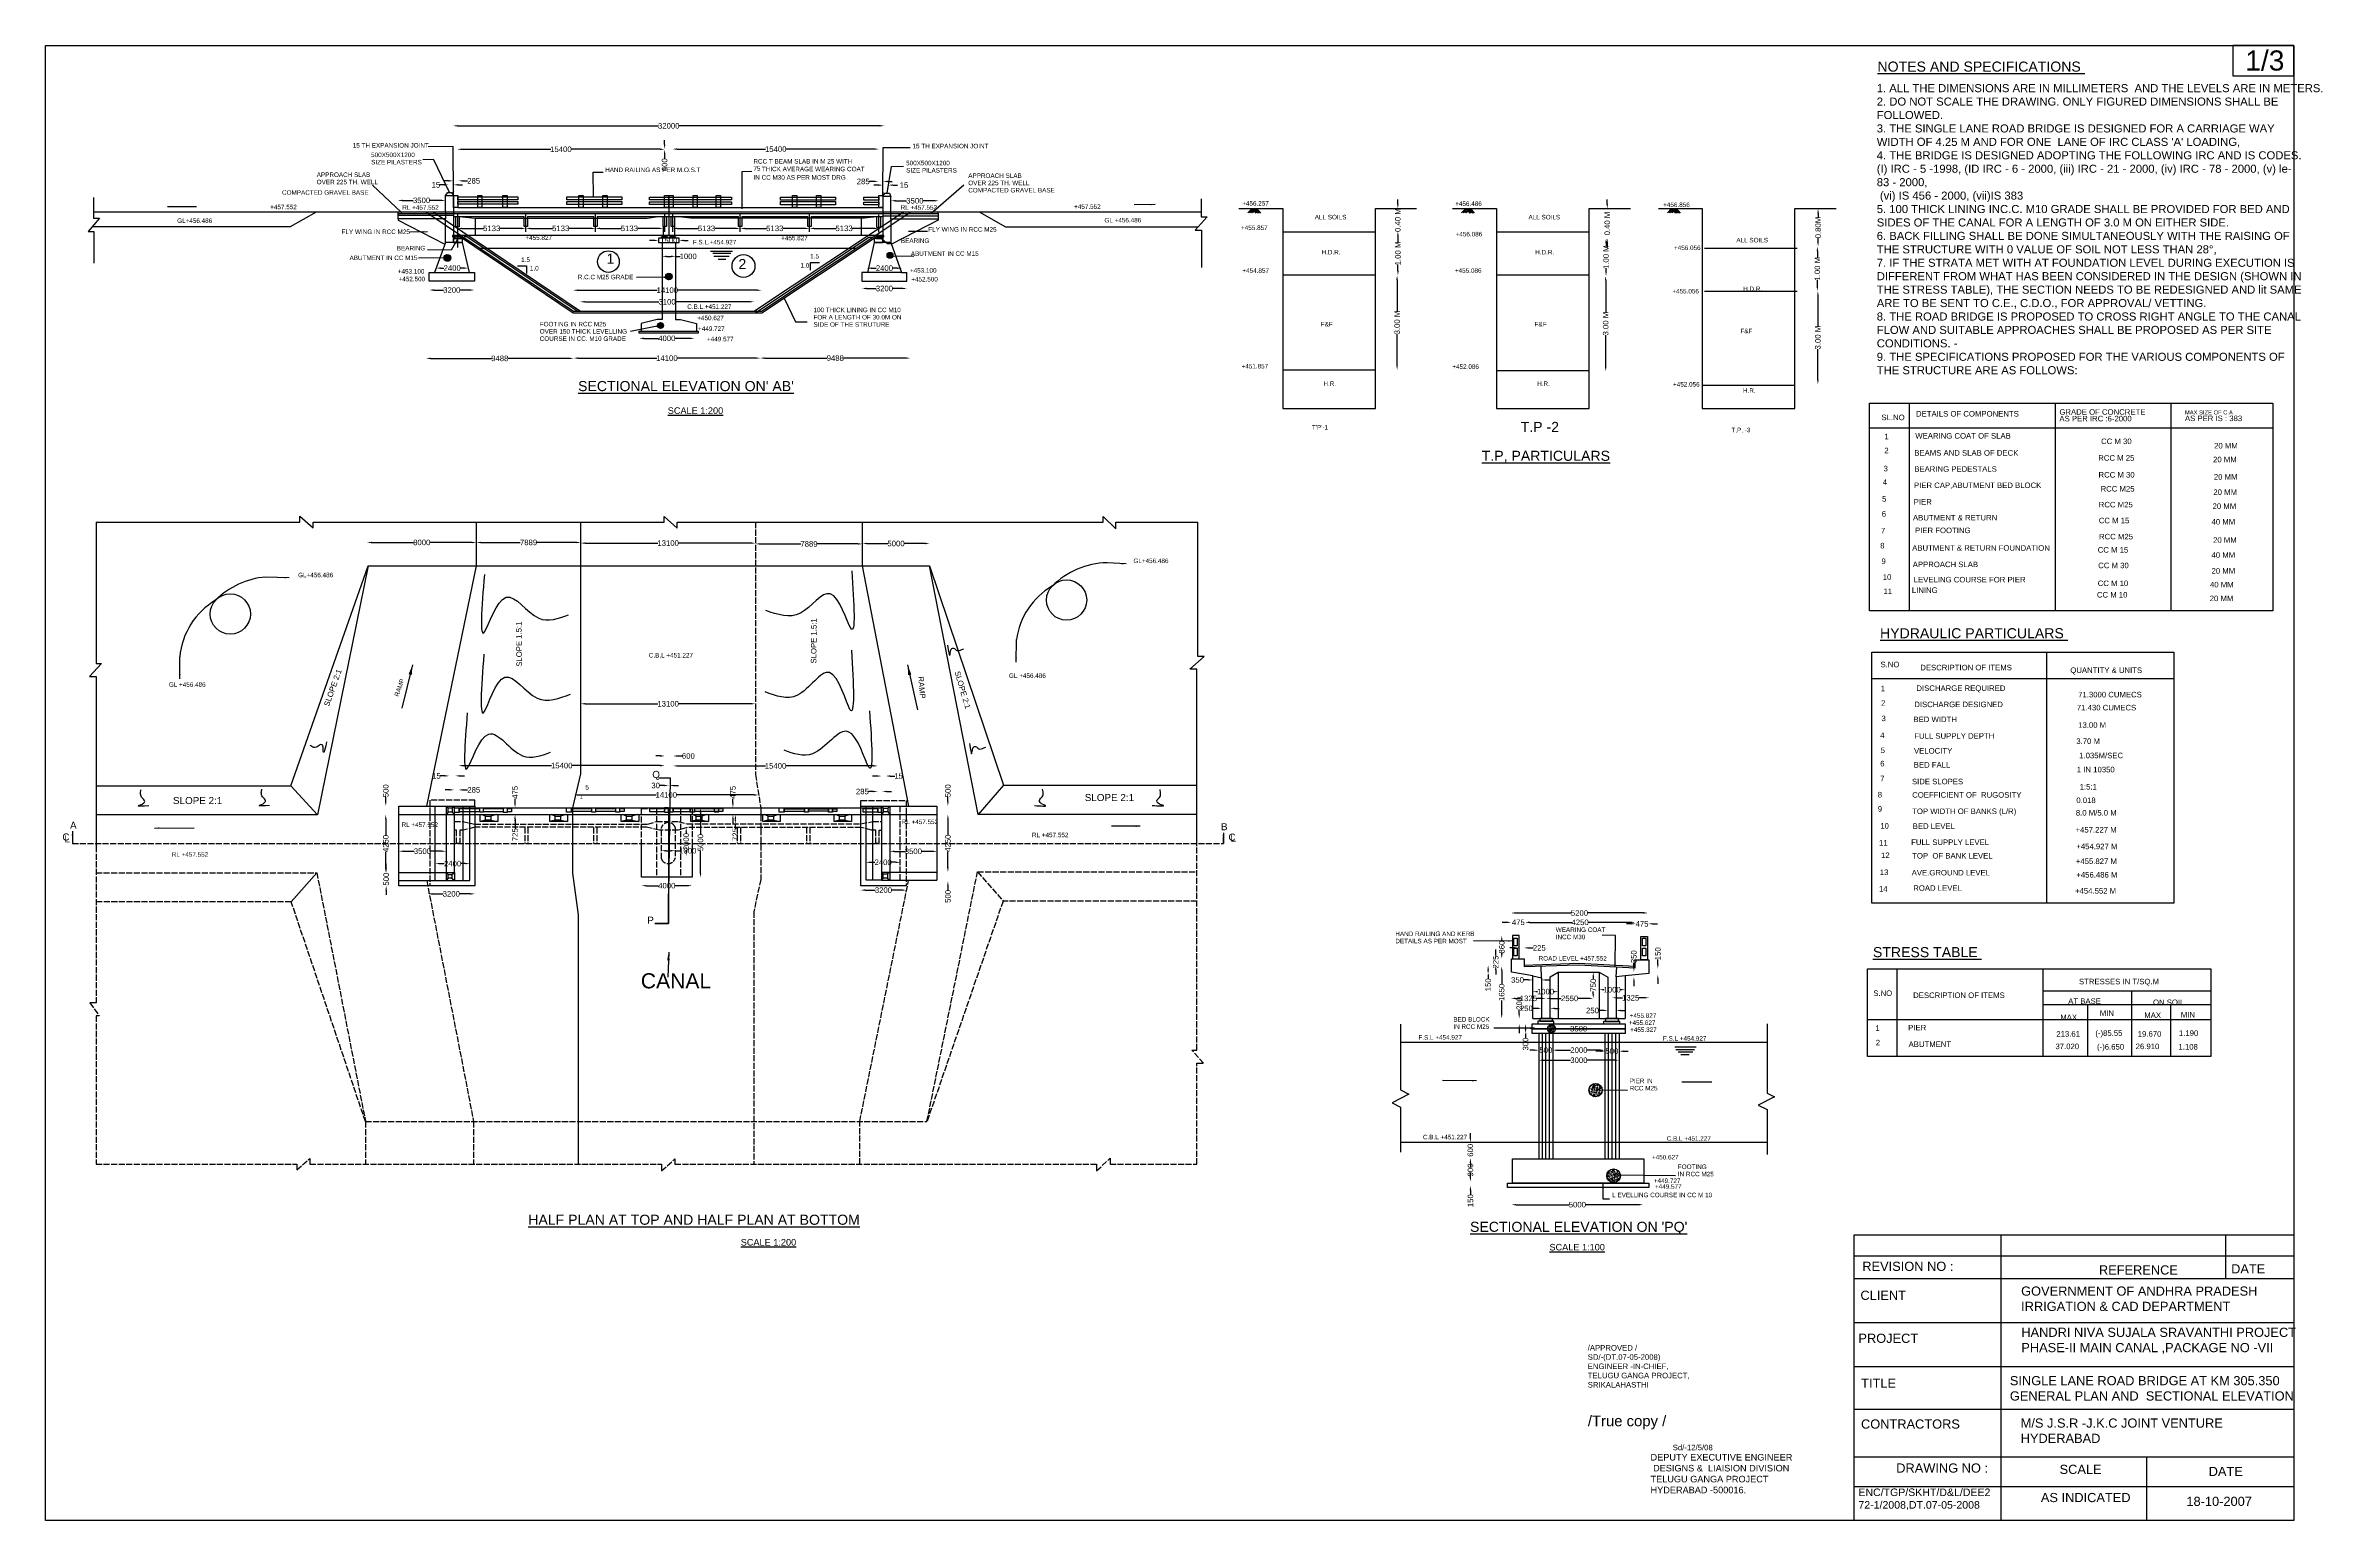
# Model space of a CAD drawing. Header units: millimetres. Extents: x -53247041 to -53224443, y 22123983 to 22138627.
import ezdxf

# ---------------------------------------------------------------- set-up
doc = ezdxf.new("R2010")
doc.units = ezdxf.units.MM
doc.header["$MEASUREMENT"] = 0
doc.linetypes.add('ACAD_ISO02W100', pattern=[15, 12, -3])
for name, color, linetype in [('DIMENSION', 7, 'Continuous'), ('DRAWING', 2, 'Continuous'), ('TEXT', 7, 'Continuous')]:
    doc.layers.add(name, color=color, linetype=linetype)
doc.styles.get("Standard").update_dxf_attribs({"font": 'arial.ttf', "height": 55})
doc.dimstyles.get("Standard").update_dxf_attribs({"dimtxt": 45, "dimasz": 45, "dimexe": 0.18, "dimexo": 0.0625, "dimgap": 0.09, "dimtad": 0, "dimdec": 0, "dimzin": 0, "dimdsep": 46, "dimtxsty": 'Standard', "dimcen": 0.09, "dimse1": 1, "dimse2": 1, "dimadec": 0, "dimazin": 0, "dimtfac": 1, "dimtdec": 0, "dimtofl": 0, "dimtmove": 0, "dimatfit": 3, "dimfxl": 1, "dimtolj": 1, "dimtzin": 0, "dimarcsym": 0})
pattern_1 = [(50, (0, 0), (35.86300913, -3.137606749), [3.75, -41.25]), (355, (0, 0), (-6.93756668, 37.609606685), [3, -33]), (100.4514, (2.99, -0.26), (28.925469086, 34.471977103), [3.1870095, -35.0571056]), (46.1842, (0, 10), (53.36205243, -8.275950716), [5.625, -61.875]), (96.6356, (4.447, 9.31), (46.733135277, 48.705893545), [4.7805144, -52.58565]), (351.1842, (0, 10), (46.733097257, 48.705930046), [4.5, -49.5]), (21, (5, 7.5), (29.845352606, -20.130944533), [3.75, -41.25]), (326, (5, 7.5), (12.165766596, 36.257502252), [3, -33]), (71.4514, (7.487, 5.822), (42.01113143, 16.126524835), [3.1870095, -35.0571056]), (37.5, (0, 0), (0.607992766, 16.6446926916), [0, -32.6, 0, -33.5, 0, -33.125]), (7.5, (0, 0), (13.153476872, 19.720585594), [0, -19.1, 0, -31.85, 0, -12.625]), (327.5, (-11.15, 0), (26.6911218086, -1.1277435867), [0, -12.5, 0, -39, 0, -51.75]), (317.5, (-16.15, 0), (29.159308467, 5.005249117), [0, -16.25, 0, -25.9, 0, -36.75])]
pattern_2 = [(50, (0, 0), (7.172601826, -0.6275213498), [0.75, -8.25]), (355, (0, 0), (-1.3875133361, 7.521921337), [0.6, -6.6]), (100.4514, (0.598, -0.052), (5.7850938171, 6.8943954206), [0.6374019, -7.01142112]), (46.1842, (0, 2), (10.6724104863, -1.6551901433), [1.125, -12.375]), (96.6356, (0.889, 1.862), (9.3466270555, 9.741178709), [0.95610288, -10.51713]), (351.1842, (0, 2), (9.3466194513, 9.7411860093), [0.9, -9.9]), (21, (1, 1.5), (5.9690705212, -4.02618890665), [0.75, -8.25]), (326, (1, 1.5), (2.4331533192, 7.2515004505), [0.6, -6.6]), (71.4514, (1.4974, 1.1645), (8.4022262858, 3.2253049671), [0.6374019, -7.01142112]), (37.5, (0, 0), (0.12159855317, 3.32893853831), [0, -6.52, 0, -6.7, 0, -6.625]), (7.5, (0, 0), (2.63069537442, 3.94411711882), [0, -3.82, 0, -6.37, 0, -2.525]), (327.5, (-2.23, 0), (5.33822436172, -0.22554871734), [0, -2.5, 0, -7.8, 0, -10.35]), (317.5, (-3.23, 0), (5.83186169342, 1.00104982332), [0, -3.25, 0, -5.18, 0, -7.35])]

# ---------------------------------------------------------------- blocks, each defined once
blk = doc.blocks.new('*D54')
at = {"layer": 'Defpoints', "color": 0}
for p in [(-53242995, 22137191), (-53242943, 22137283), (-53242943, 22137192)]:
    blk.add_point(p, dxfattribs=at)
at = {"layer": 'DIMENSION', "color": 0, "lineweight": -2}
for p, q in [((-53243040, 22137283), (-53243085, 22137283)), ((-53242898, 22137283), (-53242853, 22137283))]:
    blk.add_line(p, q, dxfattribs=at)
at = {"layer": 'DIMENSION', "color": 0}
for points in [[(-53243040, 22137290), (-53243040, 22137275), (-53242995, 22137283)], [(-53242898, 22137290), (-53242898, 22137275), (-53242943, 22137283)]]:
    blk.add_solid(points, dxfattribs=at)
at = {"layer": 'DIMENSION', "color": 0, "insert": (-53242792, 22137283), "char_height": 55, "attachment_point": 5}
blk.add_mtext('\\A1;285', dxfattribs=at)
blk = doc.blocks.new('*D55')
at = {"layer": 'Defpoints', "color": 0}
for p in [(-53243040, 22137243), (-53243040, 22137243), (-53242992, 22137242)]:
    blk.add_point(p, dxfattribs=at)
at = {"layer": 'DIMENSION', "color": 0, "lineweight": -2}
for p, q in [((-53243085, 22137243), (-53243130, 22137243)), ((-53242947, 22137243), (-53242902, 22137243))]:
    blk.add_line(p, q, dxfattribs=at)
at = {"layer": 'DIMENSION', "color": 0}
for points in [[(-53243085, 22137251), (-53243085, 22137236), (-53243040, 22137243)], [(-53242947, 22137251), (-53242947, 22137236), (-53242992, 22137243)]]:
    blk.add_solid(points, dxfattribs=at)
at = {"layer": 'DIMENSION', "color": 0, "insert": (-53243167, 22137243), "char_height": 55, "attachment_point": 5}
blk.add_mtext('\\A1;15', dxfattribs=at)
blk = doc.blocks.new('*D56')
at = {"layer": 'Defpoints', "color": 0}
for p in [(-53243546, 22137089), (-53243546, 22137058), (-53243072, 22137056)]:
    blk.add_point(p, dxfattribs=at)
at = {"layer": 'DIMENSION', "color": 0, "lineweight": -2}
for p, q in [((-53243501, 22137089), (-53243391, 22137089)), ((-53243117, 22137089), (-53243227, 22137089))]:
    blk.add_line(p, q, dxfattribs=at)
at = {"layer": 'DIMENSION', "color": 0}
for points in [[(-53243501, 22137096), (-53243501, 22137081), (-53243546, 22137089)], [(-53243117, 22137096), (-53243117, 22137081), (-53243072, 22137089)]]:
    blk.add_solid(points, dxfattribs=at)
at = {"layer": 'DIMENSION', "color": 0, "insert": (-53243309, 22137089), "char_height": 55, "attachment_point": 5}
blk.add_mtext('\\A1;3500', dxfattribs=at)
blk = doc.blocks.new('*D57')
at = {"layer": 'Defpoints', "color": 0}
for p in [(-53242953, 22136811), (-53242273, 22136811), (-53242273, 22136811)]:
    blk.add_point(p, dxfattribs=at)
at = {"layer": 'DIMENSION', "color": 0, "lineweight": -2}
for p, q in [((-53242908, 22136811), (-53242695, 22136811)), ((-53242318, 22136811), (-53242531, 22136811))]:
    blk.add_line(p, q, dxfattribs=at)
at = {"layer": 'DIMENSION', "color": 0}
for points in [[(-53242908, 22136818), (-53242908, 22136803), (-53242953, 22136811)], [(-53242318, 22136818), (-53242318, 22136803), (-53242273, 22136811)]]:
    blk.add_solid(points, dxfattribs=at)
at = {"layer": 'DIMENSION', "color": 0, "insert": (-53242613, 22136811), "char_height": 55, "attachment_point": 5}
blk.add_mtext('\\A1;5133', dxfattribs=at)
blk = doc.blocks.new('*D58')
at = {"layer": 'Defpoints', "color": 0}
for p in [(-53242273, 22136811), (-53241583, 22136811), (-53241583, 22136811)]:
    blk.add_point(p, dxfattribs=at)
at = {"layer": 'DIMENSION', "color": 0, "lineweight": -2}
for p, q in [((-53242228, 22136811), (-53242010, 22136811)), ((-53241628, 22136811), (-53241846, 22136811))]:
    blk.add_line(p, q, dxfattribs=at)
at = {"layer": 'DIMENSION', "color": 0}
for points in [[(-53242228, 22136818), (-53242228, 22136803), (-53242273, 22136811)], [(-53241628, 22136818), (-53241628, 22136803), (-53241583, 22136811)]]:
    blk.add_solid(points, dxfattribs=at)
at = {"layer": 'DIMENSION', "color": 0, "insert": (-53241928, 22136811), "char_height": 55, "attachment_point": 5}
blk.add_mtext('\\A1;5133', dxfattribs=at)
blk = doc.blocks.new('*D59')
at = {"layer": 'Defpoints', "color": 0}
for p in [(-53241583, 22136811), (-53240911, 22136811), (-53240911, 22136811)]:
    blk.add_point(p, dxfattribs=at)
at = {"layer": 'DIMENSION', "color": 0, "lineweight": -2}
for p, q in [((-53241538, 22136811), (-53241329, 22136811)), ((-53240956, 22136811), (-53241165, 22136811))]:
    blk.add_line(p, q, dxfattribs=at)
at = {"layer": 'DIMENSION', "color": 0}
for points in [[(-53241538, 22136818), (-53241538, 22136803), (-53241583, 22136811)], [(-53240956, 22136818), (-53240956, 22136803), (-53240911, 22136811)]]:
    blk.add_solid(points, dxfattribs=at)
at = {"layer": 'DIMENSION', "color": 0, "insert": (-53241247, 22136811), "char_height": 55, "attachment_point": 5}
blk.add_mtext('\\A1;5133', dxfattribs=at)
blk = doc.blocks.new('*D60')
at = {"layer": 'Defpoints', "color": 0}
for p in [(-53240814, 22136811), (-53240147, 22136811), (-53240147, 22136811)]:
    blk.add_point(p, dxfattribs=at)
at = {"layer": 'DIMENSION', "color": 0, "lineweight": -2}
for p, q in [((-53240769, 22136811), (-53240563, 22136811)), ((-53240192, 22136811), (-53240398, 22136811))]:
    blk.add_line(p, q, dxfattribs=at)
at = {"layer": 'DIMENSION', "color": 0}
for points in [[(-53240769, 22136818), (-53240769, 22136803), (-53240814, 22136811)], [(-53240192, 22136818), (-53240192, 22136803), (-53240147, 22136811)]]:
    blk.add_solid(points, dxfattribs=at)
at = {"layer": 'DIMENSION', "color": 0, "insert": (-53240481, 22136811), "char_height": 55, "attachment_point": 5}
blk.add_mtext('\\A1;5133', dxfattribs=at)
blk = doc.blocks.new('*D61')
at = {"layer": 'Defpoints', "color": 0}
for p in [(-53240147, 22136811), (-53239459, 22136811), (-53239459, 22136811)]:
    blk.add_point(p, dxfattribs=at)
at = {"layer": 'DIMENSION', "color": 0, "lineweight": -2}
for p, q in [((-53240102, 22136811), (-53239885, 22136811)), ((-53239504, 22136811), (-53239721, 22136811))]:
    blk.add_line(p, q, dxfattribs=at)
at = {"layer": 'DIMENSION', "color": 0}
for points in [[(-53240102, 22136818), (-53240102, 22136803), (-53240147, 22136811)], [(-53239504, 22136818), (-53239504, 22136803), (-53239459, 22136811)]]:
    blk.add_solid(points, dxfattribs=at)
at = {"layer": 'DIMENSION', "color": 0, "insert": (-53239803, 22136811), "char_height": 55, "attachment_point": 5}
blk.add_mtext('\\A1;5133', dxfattribs=at)
blk = doc.blocks.new('*D62')
at = {"layer": 'Defpoints', "color": 0}
for p in [(-53239459, 22136811), (-53238773, 22136811), (-53238773, 22136811)]:
    blk.add_point(p, dxfattribs=at)
at = {"layer": 'DIMENSION', "color": 0, "lineweight": -2}
for p, q in [((-53239414, 22136811), (-53239198, 22136811)), ((-53238818, 22136811), (-53239034, 22136811))]:
    blk.add_line(p, q, dxfattribs=at)
at = {"layer": 'DIMENSION', "color": 0}
for points in [[(-53239414, 22136818), (-53239414, 22136803), (-53239459, 22136811)], [(-53238818, 22136818), (-53238818, 22136803), (-53238773, 22136811)]]:
    blk.add_solid(points, dxfattribs=at)
at = {"layer": 'DIMENSION', "color": 0, "insert": (-53239116, 22136811), "char_height": 55, "attachment_point": 5}
blk.add_mtext('\\A1;5133', dxfattribs=at)
blk = doc.blocks.new('*D63')
at = {"layer": 'Defpoints', "color": 0}
for p in [(-53238650, 22137075), (-53238176, 22137085), (-53238176, 22137078)]:
    blk.add_point(p, dxfattribs=at)
at = {"layer": 'DIMENSION', "color": 0, "lineweight": -2}
for p, q in [((-53238605, 22137085), (-53238495, 22137085)), ((-53238221, 22137085), (-53238331, 22137085))]:
    blk.add_line(p, q, dxfattribs=at)
at = {"layer": 'DIMENSION', "color": 0}
for points in [[(-53238605, 22137093), (-53238605, 22137078), (-53238650, 22137085)], [(-53238221, 22137093), (-53238221, 22137078), (-53238176, 22137085)]]:
    blk.add_solid(points, dxfattribs=at)
at = {"layer": 'DIMENSION', "color": 0, "insert": (-53238413, 22137085), "char_height": 55, "attachment_point": 5}
blk.add_mtext('\\A1;3500', dxfattribs=at)
blk = doc.blocks.new('*D64')
at = {"layer": 'Defpoints', "color": 0}
for p in [(-53238730, 22137240), (-53238674, 22137242), (-53238674, 22137241)]:
    blk.add_point(p, dxfattribs=at)
at = {"layer": 'DIMENSION', "color": 0, "lineweight": -2}
for p, q in [((-53238775, 22137241), (-53238820, 22137241)), ((-53238629, 22137241), (-53238584, 22137241))]:
    blk.add_line(p, q, dxfattribs=at)
at = {"layer": 'DIMENSION', "color": 0}
for points in [[(-53238775, 22137248), (-53238775, 22137233), (-53238730, 22137241)], [(-53238629, 22137248), (-53238629, 22137233), (-53238674, 22137241)]]:
    blk.add_solid(points, dxfattribs=at)
at = {"layer": 'DIMENSION', "color": 0, "insert": (-53238532, 22137241), "char_height": 55, "attachment_point": 5}
blk.add_mtext('\\A1; 15', dxfattribs=at)
blk = doc.blocks.new('*D65')
at = {"layer": 'Defpoints', "color": 0}
for p in [(-53238775, 22137277), (-53238775, 22137185), (-53238728, 22137190)]:
    blk.add_point(p, dxfattribs=at)
at = {"layer": 'DIMENSION', "color": 0, "lineweight": -2}
for p, q in [((-53238820, 22137277), (-53238865, 22137277)), ((-53238683, 22137277), (-53238638, 22137277))]:
    blk.add_line(p, q, dxfattribs=at)
at = {"layer": 'DIMENSION', "color": 0}
for points in [[(-53238820, 22137285), (-53238820, 22137270), (-53238775, 22137277)], [(-53238683, 22137285), (-53238683, 22137270), (-53238728, 22137277)]]:
    blk.add_solid(points, dxfattribs=at)
at = {"layer": 'DIMENSION', "color": 0, "insert": (-53238926, 22137277), "char_height": 55, "attachment_point": 5}
blk.add_mtext('\\A1;285', dxfattribs=at)
blk = doc.blocks.new('*D66')
at = {"layer": 'Defpoints', "color": 0}
for p in [(-53240818, 22137598), (-53240818, 22137596), (-53238770, 22137590)]:
    blk.add_point(p, dxfattribs=at)
at = {"layer": 'DIMENSION', "color": 0, "lineweight": -2}
for p, q in [((-53240773, 22137598), (-53239895, 22137598)), ((-53238815, 22137598), (-53239693, 22137598))]:
    blk.add_line(p, q, dxfattribs=at)
at = {"layer": 'DIMENSION', "color": 0}
for points in [[(-53240773, 22137606), (-53240773, 22137591), (-53240818, 22137598)], [(-53238815, 22137606), (-53238815, 22137591), (-53238770, 22137598)]]:
    blk.add_solid(points, dxfattribs=at)
at = {"layer": 'DIMENSION', "color": 0, "insert": (-53239794, 22137598), "char_height": 55, "attachment_point": 5}
blk.add_mtext('\\A1;15400', dxfattribs=at)
blk = doc.blocks.new('*D67')
at = {"layer": 'Defpoints', "color": 0}
for p in [(-53240818, 22137598), (-53240897, 22137594), (-53240897, 22137594)]:
    blk.add_point(p, dxfattribs=at)
at = {"layer": 'DIMENSION', "color": 0, "lineweight": -2}
for p, q in [((-53240897, 22137643), (-53240897, 22137688)), ((-53240897, 22137549), (-53240897, 22137504))]:
    blk.add_line(p, q, dxfattribs=at)
at = {"layer": 'DIMENSION', "color": 0}
for points in [[(-53240904, 22137643), (-53240889, 22137643), (-53240897, 22137598)], [(-53240904, 22137549), (-53240889, 22137549), (-53240897, 22137594)]]:
    blk.add_solid(points, dxfattribs=at)
at = {"layer": 'DIMENSION', "color": 0, "insert": (-53240897, 22137443), "char_height": 55, "attachment_point": 5, "rotation": 90}
blk.add_mtext('\\A1;600', dxfattribs=at)
blk = doc.blocks.new('*D68')
at = {"layer": 'Defpoints', "color": 0}
for p in [(-53242955, 22137598), (-53242955, 22137596), (-53240897, 22137594)]:
    blk.add_point(p, dxfattribs=at)
at = {"layer": 'DIMENSION', "color": 0, "lineweight": -2}
for p, q in [((-53242910, 22137596), (-53242027, 22137596)), ((-53240942, 22137596), (-53241825, 22137596))]:
    blk.add_line(p, q, dxfattribs=at)
at = {"layer": 'DIMENSION', "color": 0}
for points in [[(-53242910, 22137604), (-53242910, 22137589), (-53242955, 22137596)], [(-53240942, 22137604), (-53240942, 22137589), (-53240897, 22137596)]]:
    blk.add_solid(points, dxfattribs=at)
at = {"layer": 'DIMENSION', "color": 0, "insert": (-53241926, 22137596), "char_height": 55, "attachment_point": 5}
blk.add_mtext('\\A1;15400', dxfattribs=at)
blk = doc.blocks.new('*D69')
at = {"layer": 'Defpoints', "color": 0}
for p in [(-53238716, 22137829), (-53242996, 22137812), (-53238716, 22137805)]:
    blk.add_point(p, dxfattribs=at)
at = {"layer": 'DIMENSION', "color": 0, "lineweight": -2}
for p, q in [((-53242951, 22137829), (-53240959, 22137829)), ((-53238761, 22137829), (-53240752, 22137829))]:
    blk.add_line(p, q, dxfattribs=at)
at = {"layer": 'DIMENSION', "color": 0}
for points in [[(-53242951, 22137837), (-53242951, 22137822), (-53242996, 22137829)], [(-53238761, 22137837), (-53238761, 22137822), (-53238716, 22137829)]]:
    blk.add_solid(points, dxfattribs=at)
at = {"layer": 'DIMENSION', "color": 0, "insert": (-53240856, 22137829), "char_height": 55, "attachment_point": 5}
blk.add_mtext('\\A1;32000', dxfattribs=at)
blk = doc.blocks.new('*D70')
at = {"layer": 'Defpoints', "color": 0}
for p in [(-53243164, 22136417), (-53243164, 22136417), (-53242846, 22136419)]:
    blk.add_point(p, dxfattribs=at)
at = {"layer": 'DIMENSION', "color": 0, "lineweight": -2}
for p, q in [((-53243119, 22136417), (-53243088, 22136417)), ((-53242891, 22136417), (-53242922, 22136417))]:
    blk.add_line(p, q, dxfattribs=at)
at = {"layer": 'DIMENSION', "color": 0}
for points in [[(-53243119, 22136424), (-53243119, 22136409), (-53243164, 22136417)], [(-53242891, 22136424), (-53242891, 22136409), (-53242846, 22136417)]]:
    blk.add_solid(points, dxfattribs=at)
at = {"layer": 'DIMENSION', "color": 0, "insert": (-53243005, 22136417), "char_height": 55, "attachment_point": 5}
blk.add_mtext('\\A1;2400', dxfattribs=at)
blk = doc.blocks.new('*D71')
at = {"layer": 'Defpoints', "color": 0}
for p in [(-53243232, 22136288), (-53242785, 22136288), (-53243232, 22136199)]:
    blk.add_point(p, dxfattribs=at)
at = {"layer": 'DIMENSION', "color": 0, "lineweight": -2}
for p, q in [((-53243187, 22136199), (-53243091, 22136199)), ((-53242830, 22136199), (-53242927, 22136199))]:
    blk.add_line(p, q, dxfattribs=at)
at = {"layer": 'DIMENSION', "color": 0}
for points in [[(-53243187, 22136206), (-53243187, 22136191), (-53243232, 22136199)], [(-53242830, 22136206), (-53242830, 22136191), (-53242785, 22136199)]]:
    blk.add_solid(points, dxfattribs=at)
at = {"layer": 'DIMENSION', "color": 0, "insert": (-53243009, 22136199), "char_height": 55, "attachment_point": 5}
blk.add_mtext('\\A1;3200', dxfattribs=at)
blk = doc.blocks.new('*D72')
at = {"layer": 'Defpoints', "color": 0}
for p in [(-53241805, 22136197), (-53239935, 22136209), (-53239935, 22136197)]:
    blk.add_point(p, dxfattribs=at)
at = {"layer": 'DIMENSION', "color": 0, "lineweight": -2}
for p, q in [((-53241760, 22136197), (-53240971, 22136197)), ((-53239980, 22136197), (-53240769, 22136197))]:
    blk.add_line(p, q, dxfattribs=at)
at = {"layer": 'DIMENSION', "color": 0}
for points in [[(-53241760, 22136205), (-53241760, 22136190), (-53241805, 22136197)], [(-53239980, 22136205), (-53239980, 22136190), (-53239935, 22136197)]]:
    blk.add_solid(points, dxfattribs=at)
at = {"layer": 'DIMENSION', "color": 0, "insert": (-53240870, 22136197), "char_height": 55, "attachment_point": 5}
blk.add_mtext('\\A1;14100', dxfattribs=at)
blk = doc.blocks.new('*D73')
at = {"layer": 'Defpoints', "color": 0}
for p in [(-53241735, 22136082), (-53241735, 22136082), (-53240009, 22136088)]:
    blk.add_point(p, dxfattribs=at)
at = {"layer": 'DIMENSION', "color": 0, "lineweight": -2}
for p, q in [((-53241690, 22136082), (-53240954, 22136082)), ((-53240054, 22136082), (-53240790, 22136082))]:
    blk.add_line(p, q, dxfattribs=at)
at = {"layer": 'DIMENSION', "color": 0}
for points in [[(-53241690, 22136090), (-53241690, 22136075), (-53241735, 22136082)], [(-53240054, 22136090), (-53240054, 22136075), (-53240009, 22136082)]]:
    blk.add_solid(points, dxfattribs=at)
at = {"layer": 'DIMENSION', "color": 0, "insert": (-53240872, 22136082), "char_height": 55, "attachment_point": 5}
blk.add_mtext('\\A1;3100', dxfattribs=at)
blk = doc.blocks.new('*D74')
at = {"layer": 'Defpoints', "color": 0}
for p in [(-53240957, 22136692), (-53240752, 22136692), (-53240752, 22136692)]:
    blk.add_point(p, dxfattribs=at)
at = {"layer": 'DIMENSION', "color": 0, "lineweight": -2}
for p, q in [((-53241002, 22136692), (-53241047, 22136692)), ((-53240707, 22136692), (-53240662, 22136692))]:
    blk.add_line(p, q, dxfattribs=at)
at = {"layer": 'DIMENSION', "color": 0}
for points in [[(-53241002, 22136699), (-53241002, 22136684), (-53240957, 22136692)], [(-53240707, 22136699), (-53240707, 22136684), (-53240752, 22136692)]]:
    blk.add_solid(points, dxfattribs=at)
at = {"layer": 'DIMENSION', "color": 0, "insert": (-53240855, 22136692), "char_height": 55, "attachment_point": 5}
blk.add_mtext('\\A1;1500', dxfattribs=at)
blk = doc.blocks.new('*D75')
at = {"layer": 'Defpoints', "color": 0}
for p in [(-53240922, 22136533), (-53240787, 22136533), (-53240787, 22136533)]:
    blk.add_point(p, dxfattribs=at)
at = {"layer": 'DIMENSION', "color": 0, "lineweight": -2}
for p, q in [((-53240877, 22136533), (-53240832, 22136533)), ((-53240787, 22136533), (-53240742, 22136533))]:
    blk.add_line(p, q, dxfattribs=at)
at = {"layer": 'DIMENSION', "color": 0}
for points in [[(-53240877, 22136541), (-53240877, 22136526), (-53240922, 22136533)], [(-53240832, 22136541), (-53240832, 22136526), (-53240787, 22136533)]]:
    blk.add_solid(points, dxfattribs=at)
at = {"layer": 'DIMENSION', "color": 0, "insert": (-53240663, 22136533), "char_height": 55, "attachment_point": 5}
blk.add_mtext('\\A1;1000', dxfattribs=at)
blk = doc.blocks.new('*D76')
at = {"layer": 'Defpoints', "color": 0}
for p in [(-53241150, 22135771), (-53240600, 22135771), (-53240600, 22135719)]:
    blk.add_point(p, dxfattribs=at)
at = {"layer": 'DIMENSION', "color": 0, "lineweight": -2}
for p, q in [((-53241105, 22135719), (-53240958, 22135719)), ((-53240645, 22135719), (-53240792, 22135719))]:
    blk.add_line(p, q, dxfattribs=at)
at = {"layer": 'DIMENSION', "color": 0}
for points in [[(-53241105, 22135727), (-53241105, 22135712), (-53241150, 22135719)], [(-53240645, 22135727), (-53240645, 22135712), (-53240600, 22135719)]]:
    blk.add_solid(points, dxfattribs=at)
at = {"layer": 'DIMENSION', "color": 0, "insert": (-53240875, 22135719), "char_height": 55, "attachment_point": 5}
blk.add_mtext('\\A1;4000', dxfattribs=at)
blk = doc.blocks.new('*D77')
at = {"layer": 'Defpoints', "color": 0}
for p in [(-53238938, 22136288), (-53238492, 22136288), (-53238492, 22136214)]:
    blk.add_point(p, dxfattribs=at)
at = {"layer": 'DIMENSION', "color": 0, "lineweight": -2}
for p, q in [((-53238893, 22136214), (-53238797, 22136214)), ((-53238537, 22136214), (-53238633, 22136214))]:
    blk.add_line(p, q, dxfattribs=at)
at = {"layer": 'DIMENSION', "color": 0}
for points in [[(-53238893, 22136222), (-53238893, 22136207), (-53238938, 22136214)], [(-53238537, 22136222), (-53238537, 22136207), (-53238492, 22136214)]]:
    blk.add_solid(points, dxfattribs=at)
at = {"layer": 'DIMENSION', "color": 0, "insert": (-53238715, 22136214), "char_height": 55, "attachment_point": 5}
blk.add_mtext('\\A1;3200', dxfattribs=at)
blk = doc.blocks.new('*D78')
at = {"layer": 'Defpoints', "color": 0}
for p in [(-53238885, 22136416), (-53238885, 22136372), (-53238545, 22136372)]:
    blk.add_point(p, dxfattribs=at)
at = {"layer": 'DIMENSION', "color": 0, "lineweight": -2}
for p, q in [((-53238840, 22136416), (-53238797, 22136416)), ((-53238590, 22136416), (-53238632, 22136416))]:
    blk.add_line(p, q, dxfattribs=at)
at = {"layer": 'DIMENSION', "color": 0}
for points in [[(-53238840, 22136423), (-53238840, 22136408), (-53238885, 22136416)], [(-53238590, 22136423), (-53238590, 22136408), (-53238545, 22136416)]]:
    blk.add_solid(points, dxfattribs=at)
at = {"layer": 'DIMENSION', "color": 0, "insert": (-53238715, 22136416), "char_height": 55, "attachment_point": 5}
blk.add_mtext('\\A1;2400', dxfattribs=at)
blk = doc.blocks.new('*D79')
at = {"layer": 'Defpoints', "color": 0}
for p in [(-53239948, 22135523), (-53239948, 22135518), (-53238459, 22135515)]:
    blk.add_point(p, dxfattribs=at)
at = {"layer": 'DIMENSION', "color": 0, "lineweight": -2}
for p, q in [((-53239903, 22135523), (-53239286, 22135523)), ((-53238504, 22135523), (-53239121, 22135523))]:
    blk.add_line(p, q, dxfattribs=at)
at = {"layer": 'DIMENSION', "color": 0}
for points in [[(-53239903, 22135531), (-53239903, 22135516), (-53239948, 22135523)], [(-53238504, 22135531), (-53238504, 22135516), (-53238459, 22135523)]]:
    blk.add_solid(points, dxfattribs=at)
at = {"layer": 'DIMENSION', "color": 0, "insert": (-53239203, 22135523), "char_height": 55, "attachment_point": 5}
blk.add_mtext('\\A1;9488', dxfattribs=at)
blk = doc.blocks.new('*D80')
at = {"layer": 'Defpoints', "color": 0}
for p in [(-53241800, 22135523), (-53241800, 22135510), (-53239948, 22135518)]:
    blk.add_point(p, dxfattribs=at)
at = {"layer": 'DIMENSION', "color": 0, "lineweight": -2}
for p, q in [((-53241755, 22135523), (-53240975, 22135523)), ((-53239993, 22135523), (-53240773, 22135523))]:
    blk.add_line(p, q, dxfattribs=at)
at = {"layer": 'DIMENSION', "color": 0}
for points in [[(-53241755, 22135531), (-53241755, 22135516), (-53241800, 22135523)], [(-53239993, 22135531), (-53239993, 22135516), (-53239948, 22135523)]]:
    blk.add_solid(points, dxfattribs=at)
at = {"layer": 'DIMENSION', "color": 0, "insert": (-53240874, 22135523), "char_height": 55, "attachment_point": 5}
blk.add_mtext('\\A1;14100', dxfattribs=at)
blk = doc.blocks.new('*D81')
at = {"layer": 'Defpoints', "color": 0}
for p in [(-53243265, 22135520), (-53243265, 22135518), (-53241800, 22135523)]:
    blk.add_point(p, dxfattribs=at)
at = {"layer": 'DIMENSION', "color": 0, "lineweight": -2}
for p, q in [((-53243220, 22135520), (-53242615, 22135520)), ((-53241845, 22135520), (-53242450, 22135520))]:
    blk.add_line(p, q, dxfattribs=at)
at = {"layer": 'DIMENSION', "color": 0}
for points in [[(-53243220, 22135528), (-53243220, 22135513), (-53243265, 22135520)], [(-53241845, 22135528), (-53241845, 22135513), (-53241800, 22135520)]]:
    blk.add_solid(points, dxfattribs=at)
at = {"layer": 'DIMENSION', "color": 0, "insert": (-53242533, 22135520), "char_height": 55, "attachment_point": 5}
blk.add_mtext('\\A1;9488', dxfattribs=at)
blk = doc.blocks.new('*D82')
at = {"layer": 'Defpoints', "color": 0}
for p in [(-53233620, 22137007), (-53233620, 22136779), (-53233620, 22136779)]:
    blk.add_point(p, dxfattribs=at)
at = {"layer": 'DIMENSION', "color": 0, "lineweight": -2}
for p, q in [((-53233620, 22137052), (-53233620, 22137097)), ((-53233620, 22136734), (-53233620, 22136689))]:
    blk.add_line(p, q, dxfattribs=at)
at = {"layer": 'DIMENSION', "color": 0}
for points in [[(-53233627, 22137052), (-53233612, 22137052), (-53233620, 22137007)], [(-53233627, 22136734), (-53233612, 22136734), (-53233620, 22136779)]]:
    blk.add_solid(points, dxfattribs=at)
at = {"layer": 'DIMENSION', "color": 0, "insert": (-53233620, 22136893), "char_height": 55, "attachment_point": 5, "rotation": 90}
blk.add_mtext('\\A1;0.40 M', dxfattribs=at)
blk = doc.blocks.new('*D83')
at = {"layer": 'Defpoints', "color": 0}
for p in [(-53233620, 22136779), (-53233624, 22136345), (-53233619, 22136345)]:
    blk.add_point(p, dxfattribs=at)
at = {"layer": 'DIMENSION', "color": 0, "lineweight": -2}
for p, q in [((-53233619, 22136734), (-53233619, 22136672)), ((-53233619, 22136390), (-53233619, 22136451))]:
    blk.add_line(p, q, dxfattribs=at)
at = {"layer": 'DIMENSION', "color": 0}
for points in [[(-53233626, 22136734), (-53233611, 22136734), (-53233619, 22136779)], [(-53233626, 22136390), (-53233611, 22136390), (-53233619, 22136345)]]:
    blk.add_solid(points, dxfattribs=at)
at = {"layer": 'DIMENSION', "color": 0, "insert": (-53233619, 22136562), "char_height": 55, "attachment_point": 5, "rotation": 90}
blk.add_mtext('\\A1;1.00 M', dxfattribs=at)
blk = doc.blocks.new('*D84')
at = {"layer": 'Defpoints', "color": 0}
for p in [(-53233619, 22136345), (-53233628, 22135406), (-53233627, 22135406)]:
    blk.add_point(p, dxfattribs=at)
at = {"layer": 'DIMENSION', "color": 0, "lineweight": -2}
for p, q in [((-53233627, 22136300), (-53233627, 22135989)), ((-53233627, 22135451), (-53233627, 22135763))]:
    blk.add_line(p, q, dxfattribs=at)
at = {"layer": 'DIMENSION', "color": 0}
for points in [[(-53233635, 22136300), (-53233620, 22136300), (-53233627, 22136345)], [(-53233635, 22135451), (-53233620, 22135451), (-53233627, 22135406)]]:
    blk.add_solid(points, dxfattribs=at)
at = {"layer": 'DIMENSION', "color": 0, "insert": (-53233627, 22135876), "char_height": 55, "attachment_point": 5, "rotation": 90}
blk.add_mtext('\\A1;3.00 M', dxfattribs=at)
blk = doc.blocks.new('*D85')
at = {"layer": 'Defpoints', "color": 0}
for p in [(-53231534, 22137007), (-53231541, 22136712), (-53231532, 22136712)]:
    blk.add_point(p, dxfattribs=at)
at = {"layer": 'DIMENSION', "color": 0, "lineweight": -2}
for p, q in [((-53231541, 22137052), (-53231541, 22137097)), ((-53231541, 22136667), (-53231541, 22136622))]:
    blk.add_line(p, q, dxfattribs=at)
at = {"layer": 'DIMENSION', "color": 0}
for points in [[(-53231549, 22137052), (-53231534, 22137052), (-53231541, 22137007)], [(-53231549, 22136667), (-53231534, 22136667), (-53231541, 22136712)]]:
    blk.add_solid(points, dxfattribs=at)
at = {"layer": 'DIMENSION', "color": 0, "insert": (-53231541, 22136859), "char_height": 55, "attachment_point": 5, "rotation": 90}
blk.add_mtext('\\A1;0.40 M', dxfattribs=at)
blk = doc.blocks.new('*D86')
at = {"layer": 'Defpoints', "color": 0}
for p in [(-53231541, 22136712), (-53231553, 22136339), (-53231538, 22136339)]:
    blk.add_point(p, dxfattribs=at)
at = {"layer": 'DIMENSION', "color": 0, "lineweight": -2}
for p, q in [((-53231553, 22136667), (-53231553, 22136636)), ((-53231553, 22136384), (-53231553, 22136415))]:
    blk.add_line(p, q, dxfattribs=at)
at = {"layer": 'DIMENSION', "color": 0}
for points in [[(-53231561, 22136667), (-53231546, 22136667), (-53231553, 22136712)], [(-53231561, 22136384), (-53231546, 22136384), (-53231553, 22136339)]]:
    blk.add_solid(points, dxfattribs=at)
at = {"layer": 'DIMENSION', "color": 0, "insert": (-53231553, 22136525), "char_height": 55, "attachment_point": 5, "rotation": 90}
blk.add_mtext('\\A1;1.00 M', dxfattribs=at)
blk = doc.blocks.new('*D87')
at = {"layer": 'Defpoints', "color": 0}
for p in [(-53231557, 22136339), (-53231538, 22136339), (-53231539, 22135392)]:
    blk.add_point(p, dxfattribs=at)
at = {"layer": 'DIMENSION', "color": 0, "lineweight": -2}
for p, q in [((-53231557, 22136294), (-53231557, 22135978)), ((-53231557, 22135437), (-53231557, 22135752))]:
    blk.add_line(p, q, dxfattribs=at)
at = {"layer": 'DIMENSION', "color": 0}
for points in [[(-53231565, 22136294), (-53231550, 22136294), (-53231557, 22136339)], [(-53231565, 22135437), (-53231550, 22135437), (-53231557, 22135392)]]:
    blk.add_solid(points, dxfattribs=at)
at = {"layer": 'DIMENSION', "color": 0, "insert": (-53231557, 22135865), "char_height": 55, "attachment_point": 5, "rotation": 90}
blk.add_mtext('\\A1;3.00 M', dxfattribs=at)
blk = doc.blocks.new('*D88')
at = {"layer": 'Defpoints', "color": 0}
for p in [(-53229453, 22137007), (-53229456, 22136631), (-53229449, 22136631)]:
    blk.add_point(p, dxfattribs=at)
at = {"layer": 'DIMENSION', "color": 0, "lineweight": -2}
for p, q in [((-53229449, 22136962), (-53229449, 22136921)), ((-53229449, 22136676), (-53229449, 22136717))]:
    blk.add_line(p, q, dxfattribs=at)
at = {"layer": 'DIMENSION', "color": 0}
for points in [[(-53229457, 22136962), (-53229442, 22136962), (-53229449, 22137007)], [(-53229457, 22136676), (-53229442, 22136676), (-53229449, 22136631)]]:
    blk.add_solid(points, dxfattribs=at)
at = {"layer": 'DIMENSION', "color": 0, "insert": (-53229449, 22136819), "char_height": 55, "attachment_point": 5, "rotation": 90}
blk.add_mtext('\\A1;0.80M', dxfattribs=at)
blk = doc.blocks.new('*D89')
at = {"layer": 'Defpoints', "color": 0}
for p in [(-53229456, 22136631), (-53229456, 22136189), (-53229453, 22136189)]:
    blk.add_point(p, dxfattribs=at)
at = {"layer": 'DIMENSION', "color": 0, "lineweight": -2}
for p, q in [((-53229456, 22136586), (-53229456, 22136521)), ((-53229456, 22136234), (-53229456, 22136300))]:
    blk.add_line(p, q, dxfattribs=at)
at = {"layer": 'DIMENSION', "color": 0}
for points in [[(-53229464, 22136586), (-53229449, 22136586), (-53229456, 22136631)], [(-53229464, 22136234), (-53229449, 22136234), (-53229456, 22136189)]]:
    blk.add_solid(points, dxfattribs=at)
at = {"layer": 'DIMENSION', "color": 0, "insert": (-53229456, 22136410), "char_height": 55, "attachment_point": 5, "rotation": 90}
blk.add_mtext('\\A1;1.00 M', dxfattribs=at)
blk = doc.blocks.new('*D90')
at = {"layer": 'Defpoints', "color": 0}
for p in [(-53229456, 22136189), (-53229465, 22135263), (-53229451, 22135263)]:
    blk.add_point(p, dxfattribs=at)
at = {"layer": 'DIMENSION', "color": 0, "lineweight": -2}
for p, q in [((-53229451, 22136144), (-53229451, 22135839)), ((-53229451, 22135308), (-53229451, 22135613))]:
    blk.add_line(p, q, dxfattribs=at)
at = {"layer": 'DIMENSION', "color": 0}
for points in [[(-53229458, 22136144), (-53229443, 22136144), (-53229451, 22136189)], [(-53229458, 22135308), (-53229443, 22135308), (-53229451, 22135263)]]:
    blk.add_solid(points, dxfattribs=at)
at = {"layer": 'DIMENSION', "color": 0, "insert": (-53229451, 22135726), "char_height": 55, "attachment_point": 5, "rotation": 90}
blk.add_mtext('\\A1;3.00 M', dxfattribs=at)
blk = doc.blocks.new('*D91')
at = {"layer": 'Defpoints', "color": 0}
for p in [(-53243850, 22133693), (-53242765, 22133693), (-53242765, 22133693)]:
    blk.add_point(p, dxfattribs=at)
at = {"layer": 'DIMENSION', "color": 0, "lineweight": -2}
for p, q in [((-53243805, 22133693), (-53243389, 22133693)), ((-53242810, 22133693), (-53243225, 22133693))]:
    blk.add_line(p, q, dxfattribs=at)
at = {"layer": 'DIMENSION', "color": 0}
for points in [[(-53243805, 22133700), (-53243805, 22133685), (-53243850, 22133693)], [(-53242810, 22133700), (-53242810, 22133685), (-53242765, 22133693)]]:
    blk.add_solid(points, dxfattribs=at)
at = {"layer": 'DIMENSION', "color": 0, "insert": (-53243307, 22133693), "char_height": 55, "attachment_point": 5}
blk.add_mtext('\\A1;8000', dxfattribs=at)
blk = doc.blocks.new('*D92')
at = {"layer": 'Defpoints', "color": 0}
for p in [(-53242765, 22133693), (-53241729, 22133693), (-53241729, 22133693)]:
    blk.add_point(p, dxfattribs=at)
at = {"layer": 'DIMENSION', "color": 0, "lineweight": -2}
for p, q in [((-53242720, 22133693), (-53242329, 22133693)), ((-53241774, 22133693), (-53242165, 22133693))]:
    blk.add_line(p, q, dxfattribs=at)
at = {"layer": 'DIMENSION', "color": 0}
for points in [[(-53242720, 22133700), (-53242720, 22133685), (-53242765, 22133693)], [(-53241774, 22133700), (-53241774, 22133685), (-53241729, 22133693)]]:
    blk.add_solid(points, dxfattribs=at)
at = {"layer": 'DIMENSION', "color": 0, "insert": (-53242247, 22133693), "char_height": 55, "attachment_point": 5}
blk.add_mtext('\\A1;7889', dxfattribs=at)
blk = doc.blocks.new('*D93')
at = {"layer": 'Defpoints', "color": 0}
for p in [(-53241729, 22133693), (-53239995, 22133693), (-53239995, 22133686)]:
    blk.add_point(p, dxfattribs=at)
at = {"layer": 'DIMENSION', "color": 0, "lineweight": -2}
for p, q in [((-53241684, 22133686), (-53240963, 22133686)), ((-53240040, 22133686), (-53240761, 22133686))]:
    blk.add_line(p, q, dxfattribs=at)
at = {"layer": 'DIMENSION', "color": 0}
for points in [[(-53241684, 22133694), (-53241684, 22133679), (-53241729, 22133686)], [(-53240040, 22133694), (-53240040, 22133679), (-53239995, 22133686)]]:
    blk.add_solid(points, dxfattribs=at)
at = {"layer": 'DIMENSION', "color": 0, "insert": (-53240862, 22133686), "char_height": 55, "attachment_point": 5}
blk.add_mtext('\\A1;13100', dxfattribs=at)
blk = doc.blocks.new('*D94')
at = {"layer": 'Defpoints', "color": 0}
for p in [(-53239995, 22133686), (-53238933, 22133678), (-53238933, 22133678)]:
    blk.add_point(p, dxfattribs=at)
at = {"layer": 'DIMENSION', "color": 0, "lineweight": -2}
for p, q in [((-53239950, 22133678), (-53239546, 22133678)), ((-53238978, 22133678), (-53239382, 22133678))]:
    blk.add_line(p, q, dxfattribs=at)
at = {"layer": 'DIMENSION', "color": 0}
for points in [[(-53239950, 22133686), (-53239950, 22133671), (-53239995, 22133678)], [(-53238978, 22133686), (-53238978, 22133671), (-53238933, 22133678)]]:
    blk.add_solid(points, dxfattribs=at)
at = {"layer": 'DIMENSION', "color": 0, "insert": (-53239464, 22133678), "char_height": 55, "attachment_point": 5}
blk.add_mtext('\\A1;7889', dxfattribs=at)
blk = doc.blocks.new('*D95')
at = {"layer": 'Defpoints', "color": 0}
for p in [(-53238933, 22133678), (-53238267, 22133682), (-53238267, 22133670)]:
    blk.add_point(p, dxfattribs=at)
at = {"layer": 'DIMENSION', "color": 0, "lineweight": -2}
for p, q in [((-53238888, 22133682), (-53238682, 22133682)), ((-53238312, 22133682), (-53238518, 22133682))]:
    blk.add_line(p, q, dxfattribs=at)
at = {"layer": 'DIMENSION', "color": 0}
for points in [[(-53238888, 22133690), (-53238888, 22133675), (-53238933, 22133682)], [(-53238312, 22133690), (-53238312, 22133675), (-53238267, 22133682)]]:
    blk.add_solid(points, dxfattribs=at)
at = {"layer": 'DIMENSION', "color": 0, "insert": (-53238600, 22133682), "char_height": 55, "attachment_point": 5}
blk.add_mtext('\\A1;5000', dxfattribs=at)
blk = doc.blocks.new('*D96')
at = {"layer": 'Defpoints', "color": 0}
for p in [(-53241729, 22132082), (-53239995, 22132091), (-53239995, 22128199)]:
    blk.add_point(p, dxfattribs=at)
at = {"layer": 'DIMENSION', "color": 0, "lineweight": -2}
for p, q in [((-53241684, 22132091), (-53240963, 22132091)), ((-53240040, 22132091), (-53240761, 22132091))]:
    blk.add_line(p, q, dxfattribs=at)
at = {"layer": 'DIMENSION', "color": 0}
for points in [[(-53241684, 22132099), (-53241684, 22132084), (-53241729, 22132091)], [(-53240040, 22132099), (-53240040, 22132084), (-53239995, 22132091)]]:
    blk.add_solid(points, dxfattribs=at)
at = {"layer": 'DIMENSION', "color": 0, "insert": (-53240862, 22132091), "char_height": 55, "attachment_point": 5}
blk.add_mtext('\\A1;13100', dxfattribs=at)
blk = doc.blocks.new('*D97')
at = {"layer": 'Defpoints', "color": 0}
for p in [(-53240812, 22131573), (-53240894, 22131477), (-53240812, 22131474)]:
    blk.add_point(p, dxfattribs=at)
at = {"layer": 'DIMENSION', "color": 0, "lineweight": -2}
for p, q in [((-53240939, 22131573), (-53240984, 22131573)), ((-53240767, 22131573), (-53240722, 22131573))]:
    blk.add_line(p, q, dxfattribs=at)
at = {"layer": 'DIMENSION', "color": 0}
for points in [[(-53240939, 22131580), (-53240939, 22131565), (-53240894, 22131573)], [(-53240767, 22131580), (-53240767, 22131565), (-53240812, 22131573)]]:
    blk.add_solid(points, dxfattribs=at)
at = {"layer": 'DIMENSION', "color": 0, "insert": (-53240661, 22131573), "char_height": 55, "attachment_point": 5}
blk.add_mtext('\\A1;600', dxfattribs=at)
blk = doc.blocks.new('*D98')
at = {"layer": 'Defpoints', "color": 0}
for p in [(-53240812, 22131474), (-53238780, 22131474), (-53238780, 22131464)]:
    blk.add_point(p, dxfattribs=at)
at = {"layer": 'DIMENSION', "color": 0, "lineweight": -2}
for p, q in [((-53240767, 22131474), (-53239897, 22131474)), ((-53238825, 22131474), (-53239695, 22131474))]:
    blk.add_line(p, q, dxfattribs=at)
at = {"layer": 'DIMENSION', "color": 0}
for points in [[(-53240767, 22131482), (-53240767, 22131467), (-53240812, 22131474)], [(-53238825, 22131482), (-53238825, 22131467), (-53238780, 22131474)]]:
    blk.add_solid(points, dxfattribs=at)
at = {"layer": 'DIMENSION', "color": 0, "insert": (-53239796, 22131474), "char_height": 55, "attachment_point": 5}
blk.add_mtext('\\A1;15400', dxfattribs=at)
blk = doc.blocks.new('*D99')
at = {"layer": 'Defpoints', "color": 0}
for p in [(-53238782, 22131318), (-53238736, 22131317), (-53238782, 22131220)]:
    blk.add_point(p, dxfattribs=at)
at = {"layer": 'DIMENSION', "color": 0, "lineweight": -2}
for p, q in [((-53238827, 22131220), (-53238872, 22131220)), ((-53238691, 22131220), (-53238646, 22131220))]:
    blk.add_line(p, q, dxfattribs=at)
at = {"layer": 'DIMENSION', "color": 0}
for points in [[(-53238827, 22131228), (-53238827, 22131213), (-53238782, 22131220)], [(-53238691, 22131228), (-53238691, 22131213), (-53238736, 22131220)]]:
    blk.add_solid(points, dxfattribs=at)
at = {"layer": 'DIMENSION', "color": 0, "insert": (-53238934, 22131220), "char_height": 55, "attachment_point": 5}
blk.add_mtext('\\A1;285', dxfattribs=at)
blk = doc.blocks.new('*D100')
at = {"layer": 'Defpoints', "color": 0}
for p in [(-53238745, 22131372), (-53238702, 22131374), (-53238702, 22131374)]:
    blk.add_point(p, dxfattribs=at)
at = {"layer": 'DIMENSION', "color": 0, "lineweight": -2}
for p, q in [((-53238790, 22131374), (-53238835, 22131374)), ((-53238657, 22131374), (-53238612, 22131374))]:
    blk.add_line(p, q, dxfattribs=at)
at = {"layer": 'DIMENSION', "color": 0}
for points in [[(-53238790, 22131381), (-53238790, 22131366), (-53238745, 22131374)], [(-53238657, 22131381), (-53238657, 22131366), (-53238702, 22131374)]]:
    blk.add_solid(points, dxfattribs=at)
at = {"layer": 'DIMENSION', "color": 0, "insert": (-53238575, 22131374), "char_height": 55, "attachment_point": 5}
blk.add_mtext('\\A1;15', dxfattribs=at)
blk = doc.blocks.new('*D101')
at = {"layer": 'Defpoints', "color": 0}
for p in [(-53238194, 22131076), (-53238085, 22131076), (-53238194, 22130991)]:
    blk.add_point(p, dxfattribs=at)
at = {"layer": 'DIMENSION', "color": 0, "lineweight": -2}
for p, q in [((-53238085, 22131121), (-53238085, 22131166)), ((-53238085, 22130946), (-53238085, 22130901))]:
    blk.add_line(p, q, dxfattribs=at)
at = {"layer": 'DIMENSION', "color": 0}
for points in [[(-53238093, 22131121), (-53238078, 22131121), (-53238085, 22131076)], [(-53238093, 22130946), (-53238078, 22130946), (-53238085, 22130991)]]:
    blk.add_solid(points, dxfattribs=at)
at = {"layer": 'DIMENSION', "color": 0, "insert": (-53238085, 22131227), "char_height": 55, "attachment_point": 5, "rotation": 90}
blk.add_mtext('\\A1;500', dxfattribs=at)
blk = doc.blocks.new('*D102')
at = {"layer": 'Defpoints', "color": 0}
for p in [(-53238194, 22130991), (-53238091, 22130422), (-53238085, 22130422)]:
    blk.add_point(p, dxfattribs=at)
at = {"layer": 'DIMENSION', "color": 0, "lineweight": -2}
for p, q in [((-53238085, 22130946), (-53238085, 22130790)), ((-53238085, 22130467), (-53238085, 22130623))]:
    blk.add_line(p, q, dxfattribs=at)
at = {"layer": 'DIMENSION', "color": 0}
for points in [[(-53238093, 22130946), (-53238078, 22130946), (-53238085, 22130991)], [(-53238093, 22130467), (-53238078, 22130467), (-53238085, 22130422)]]:
    blk.add_solid(points, dxfattribs=at)
at = {"layer": 'DIMENSION', "color": 0, "insert": (-53238085, 22130707), "char_height": 55, "attachment_point": 5, "rotation": 90}
blk.add_mtext('\\A1;4250', dxfattribs=at)
blk = doc.blocks.new('*D103')
at = {"layer": 'Defpoints', "color": 0}
for p in [(-53238194, 22130419), (-53238085, 22130330), (-53238085, 22130330)]:
    blk.add_point(p, dxfattribs=at)
at = {"layer": 'DIMENSION', "color": 0, "lineweight": -2}
for p, q in [((-53238085, 22130464), (-53238085, 22130509)), ((-53238085, 22130285), (-53238085, 22130240))]:
    blk.add_line(p, q, dxfattribs=at)
at = {"layer": 'DIMENSION', "color": 0}
for points in [[(-53238093, 22130464), (-53238078, 22130464), (-53238085, 22130419)], [(-53238093, 22130285), (-53238078, 22130285), (-53238085, 22130330)]]:
    blk.add_solid(points, dxfattribs=at)
at = {"layer": 'DIMENSION', "color": 0, "insert": (-53238085, 22130179), "char_height": 55, "attachment_point": 5, "rotation": 90}
blk.add_mtext('\\A1;500', dxfattribs=at)
blk = doc.blocks.new('*D104')
at = {"layer": 'Defpoints', "color": 0}
for p in [(-53238952, 22130241), (-53238952, 22130241), (-53238497, 22130231)]:
    blk.add_point(p, dxfattribs=at)
at = {"layer": 'DIMENSION', "color": 0, "lineweight": -2}
for p, q in [((-53238907, 22130241), (-53238807, 22130241)), ((-53238542, 22130241), (-53238643, 22130241))]:
    blk.add_line(p, q, dxfattribs=at)
at = {"layer": 'DIMENSION', "color": 0}
for points in [[(-53238907, 22130249), (-53238907, 22130234), (-53238952, 22130241)], [(-53238542, 22130249), (-53238542, 22130234), (-53238497, 22130241)]]:
    blk.add_solid(points, dxfattribs=at)
at = {"layer": 'DIMENSION', "color": 0, "insert": (-53238725, 22130241), "char_height": 55, "attachment_point": 5}
blk.add_mtext('\\A1;3200', dxfattribs=at)
blk = doc.blocks.new('*D105')
at = {"layer": 'Defpoints', "color": 0}
for p in [(-53238898, 22130517), (-53238898, 22130517), (-53238559, 22130517)]:
    blk.add_point(p, dxfattribs=at)
at = {"layer": 'DIMENSION', "color": 0, "lineweight": -2}
for p, q in [((-53238853, 22130517), (-53238811, 22130517)), ((-53238604, 22130517), (-53238646, 22130517))]:
    blk.add_line(p, q, dxfattribs=at)
at = {"layer": 'DIMENSION', "color": 0}
for points in [[(-53238853, 22130525), (-53238853, 22130510), (-53238898, 22130517)], [(-53238604, 22130525), (-53238604, 22130510), (-53238559, 22130517)]]:
    blk.add_solid(points, dxfattribs=at)
at = {"layer": 'DIMENSION', "color": 0, "insert": (-53238728, 22130517), "char_height": 55, "attachment_point": 5}
blk.add_mtext('\\A1;2400', dxfattribs=at)
blk = doc.blocks.new('*D106')
at = {"layer": 'Defpoints', "color": 0}
for p in [(-53238661, 22130618), (-53238194, 22130626), (-53238194, 22130618)]:
    blk.add_point(p, dxfattribs=at)
at = {"layer": 'DIMENSION', "color": 0, "lineweight": -2}
for p, q in [((-53238616, 22130626), (-53238510, 22130626)), ((-53238239, 22130626), (-53238346, 22130626))]:
    blk.add_line(p, q, dxfattribs=at)
at = {"layer": 'DIMENSION', "color": 0}
for points in [[(-53238616, 22130634), (-53238616, 22130619), (-53238661, 22130626)], [(-53238239, 22130634), (-53238239, 22130619), (-53238194, 22130626)]]:
    blk.add_solid(points, dxfattribs=at)
at = {"layer": 'DIMENSION', "color": 0, "insert": (-53238428, 22130626), "char_height": 55, "attachment_point": 5}
blk.add_mtext('\\A1;3500', dxfattribs=at)
blk = doc.blocks.new('*D107')
at = {"layer": 'Defpoints', "color": 0}
for p in [(-53240219, 22131059), (-53240219, 22131059), (-53240219, 22130991)]:
    blk.add_point(p, dxfattribs=at)
at = {"layer": 'DIMENSION', "color": 0, "lineweight": -2}
for p, q in [((-53240219, 22131104), (-53240219, 22131149)), ((-53240219, 22130946), (-53240219, 22130901))]:
    blk.add_line(p, q, dxfattribs=at)
at = {"layer": 'DIMENSION', "color": 0}
for points in [[(-53240226, 22131104), (-53240211, 22131104), (-53240219, 22131059)], [(-53240226, 22130946), (-53240211, 22130946), (-53240219, 22130991)]]:
    blk.add_solid(points, dxfattribs=at)
at = {"layer": 'DIMENSION', "color": 0, "insert": (-53240219, 22131212), "char_height": 55, "attachment_point": 5, "rotation": 90}
blk.add_mtext('\\A1;475', dxfattribs=at)
blk = doc.blocks.new('*D108')
at = {"layer": 'Defpoints', "color": 0}
for p in [(-53240219, 22130991), (-53240219, 22130899), (-53240195, 22130899)]:
    blk.add_point(p, dxfattribs=at)
at = {"layer": 'DIMENSION', "color": 0, "lineweight": -2}
for p, q in [((-53240195, 22130946), (-53240195, 22130944)), ((-53240195, 22130899), (-53240195, 22130854))]:
    blk.add_line(p, q, dxfattribs=at)
at = {"layer": 'DIMENSION', "color": 0}
for points in [[(-53240202, 22130946), (-53240187, 22130946), (-53240195, 22130991)], [(-53240202, 22130944), (-53240187, 22130944), (-53240195, 22130899)]]:
    blk.add_solid(points, dxfattribs=at)
at = {"layer": 'DIMENSION', "color": 0, "insert": (-53240195, 22130793), "char_height": 55, "attachment_point": 5, "rotation": 90}
blk.add_mtext('\\A1;725', dxfattribs=at)
blk = doc.blocks.new('*D109')
at = {"layer": 'Defpoints', "color": 0}
for p in [(-53240541, 22131059), (-53240541, 22130366), (-53240541, 22130366)]:
    blk.add_point(p, dxfattribs=at)
at = {"layer": 'DIMENSION', "color": 0, "lineweight": -2}
for p, q in [((-53240541, 22131014), (-53240541, 22130795)), ((-53240541, 22130411), (-53240541, 22130631))]:
    blk.add_line(p, q, dxfattribs=at)
at = {"layer": 'DIMENSION', "color": 0}
for points in [[(-53240548, 22131014), (-53240533, 22131014), (-53240541, 22131059)], [(-53240548, 22130411), (-53240533, 22130411), (-53240541, 22130366)]]:
    blk.add_solid(points, dxfattribs=at)
at = {"layer": 'DIMENSION', "color": 0, "insert": (-53240541, 22130713), "char_height": 55, "attachment_point": 5, "rotation": 90}
blk.add_mtext('\\A1;5000', dxfattribs=at)
blk = doc.blocks.new('*D110')
at = {"layer": 'Defpoints', "color": 0}
for p in [(-53240929, 22130632), (-53240792, 22130632), (-53240792, 22130632)]:
    blk.add_point(p, dxfattribs=at)
at = {"layer": 'DIMENSION', "color": 0, "lineweight": -2}
for p, q in [((-53240884, 22130632), (-53240837, 22130632)), ((-53240792, 22130632), (-53240747, 22130632))]:
    blk.add_line(p, q, dxfattribs=at)
at = {"layer": 'DIMENSION', "color": 0}
for points in [[(-53240884, 22130640), (-53240884, 22130625), (-53240929, 22130632)], [(-53240837, 22130640), (-53240837, 22130625), (-53240792, 22130632)]]:
    blk.add_solid(points, dxfattribs=at)
at = {"layer": 'DIMENSION', "color": 0, "insert": (-53240667, 22130632), "char_height": 55, "attachment_point": 5}
blk.add_mtext('\\A1;1000', dxfattribs=at)
blk = doc.blocks.new('*D111')
at = {"layer": 'Defpoints', "color": 0}
for p in [(-53240673, 22130863), (-53240684, 22130581), (-53240683, 22130581)]:
    blk.add_point(p, dxfattribs=at)
at = {"layer": 'DIMENSION', "color": 0, "lineweight": -2}
for p, q in [((-53240683, 22130818), (-53240683, 22130804)), ((-53240683, 22130626), (-53240683, 22130639))]:
    blk.add_line(p, q, dxfattribs=at)
at = {"layer": 'DIMENSION', "color": 0}
for points in [[(-53240690, 22130818), (-53240675, 22130818), (-53240683, 22130863)], [(-53240690, 22130626), (-53240675, 22130626), (-53240683, 22130581)]]:
    blk.add_solid(points, dxfattribs=at)
at = {"layer": 'DIMENSION', "color": 0, "insert": (-53240683, 22130722), "char_height": 55, "attachment_point": 5, "rotation": 90}
blk.add_mtext('\\A1;2000', dxfattribs=at)
blk = doc.blocks.new('*D112')
at = {"layer": 'Defpoints', "color": 0}
for p in [(-53241126, 22130368), (-53240624, 22130368), (-53240624, 22130285)]:
    blk.add_point(p, dxfattribs=at)
at = {"layer": 'DIMENSION', "color": 0, "lineweight": -2}
for p, q in [((-53241081, 22130285), (-53240958, 22130285)), ((-53240669, 22130285), (-53240792, 22130285))]:
    blk.add_line(p, q, dxfattribs=at)
at = {"layer": 'DIMENSION', "color": 0}
for points in [[(-53241081, 22130293), (-53241081, 22130278), (-53241126, 22130285)], [(-53240669, 22130293), (-53240669, 22130278), (-53240624, 22130285)]]:
    blk.add_solid(points, dxfattribs=at)
at = {"layer": 'DIMENSION', "color": 0, "insert": (-53240875, 22130285), "char_height": 55, "attachment_point": 5}
blk.add_mtext('\\A1;4000', dxfattribs=at)
blk = doc.blocks.new('*D113')
at = {"layer": 'Defpoints', "color": 0}
for p in [(-53241798, 22131191), (-53241798, 22131186), (-53239963, 22131184)]:
    blk.add_point(p, dxfattribs=at)
at = {"layer": 'DIMENSION', "color": 0, "lineweight": -2}
for p, q in [((-53241753, 22131186), (-53240981, 22131186)), ((-53240008, 22131186), (-53240780, 22131186))]:
    blk.add_line(p, q, dxfattribs=at)
at = {"layer": 'DIMENSION', "color": 0}
for points in [[(-53241753, 22131193), (-53241753, 22131178), (-53241798, 22131186)], [(-53240008, 22131193), (-53240008, 22131178), (-53239963, 22131186)]]:
    blk.add_solid(points, dxfattribs=at)
at = {"layer": 'DIMENSION', "color": 0, "insert": (-53240880, 22131186), "char_height": 55, "attachment_point": 5}
blk.add_mtext('\\A1;14100', dxfattribs=at)
blk = doc.blocks.new('*D114')
at = {"layer": 'Defpoints', "color": 0}
for p in [(-53240856, 22131280), (-53240856, 22131197), (-53240849, 22131139)]:
    blk.add_point(p, dxfattribs=at)
at = {"layer": 'DIMENSION', "color": 0, "lineweight": -2}
for p, q in [((-53240901, 22131280), (-53240946, 22131280)), ((-53240804, 22131280), (-53240759, 22131280))]:
    blk.add_line(p, q, dxfattribs=at)
at = {"layer": 'DIMENSION', "color": 0}
for points in [[(-53240901, 22131287), (-53240901, 22131272), (-53240856, 22131280)], [(-53240804, 22131287), (-53240804, 22131272), (-53240849, 22131280)]]:
    blk.add_solid(points, dxfattribs=at)
at = {"layer": 'DIMENSION', "color": 0, "insert": (-53240986, 22131280), "char_height": 55, "attachment_point": 5}
blk.add_mtext('\\A1;30', dxfattribs=at)
blk = doc.blocks.new('*D115')
at = {"layer": 'Defpoints', "color": 0}
for p in [(-53242381, 22131059), (-53242381, 22131059), (-53242381, 22130991)]:
    blk.add_point(p, dxfattribs=at)
at = {"layer": 'DIMENSION', "color": 0, "lineweight": -2}
for p, q in [((-53242381, 22131104), (-53242381, 22131149)), ((-53242381, 22130946), (-53242381, 22130901))]:
    blk.add_line(p, q, dxfattribs=at)
at = {"layer": 'DIMENSION', "color": 0}
for points in [[(-53242389, 22131104), (-53242374, 22131104), (-53242381, 22131059)], [(-53242389, 22130946), (-53242374, 22130946), (-53242381, 22130991)]]:
    blk.add_solid(points, dxfattribs=at)
at = {"layer": 'DIMENSION', "color": 0, "insert": (-53242381, 22131212), "char_height": 55, "attachment_point": 5, "rotation": 90}
blk.add_mtext('\\A1;475', dxfattribs=at)
blk = doc.blocks.new('*D116')
at = {"layer": 'Defpoints', "color": 0}
for p in [(-53242381, 22130991), (-53242381, 22130897), (-53242381, 22130897)]:
    blk.add_point(p, dxfattribs=at)
at = {"layer": 'DIMENSION', "color": 0, "lineweight": -2}
for p, q in [((-53242381, 22130946), (-53242381, 22130942)), ((-53242381, 22130897), (-53242381, 22130852))]:
    blk.add_line(p, q, dxfattribs=at)
at = {"layer": 'DIMENSION', "color": 0}
for points in [[(-53242389, 22130946), (-53242374, 22130946), (-53242381, 22130991)], [(-53242389, 22130942), (-53242374, 22130942), (-53242381, 22130897)]]:
    blk.add_solid(points, dxfattribs=at)
at = {"layer": 'DIMENSION', "color": 0, "insert": (-53242381, 22130791), "char_height": 55, "attachment_point": 5, "rotation": 90}
blk.add_mtext('\\A1;725', dxfattribs=at)
blk = doc.blocks.new('*D117')
at = {"layer": 'Defpoints', "color": 0}
for p in [(-53242985, 22131327), (-53242942, 22131329), (-53242942, 22131236)]:
    blk.add_point(p, dxfattribs=at)
at = {"layer": 'DIMENSION', "color": 0, "lineweight": -2}
for p, q in [((-53243030, 22131236), (-53243075, 22131236)), ((-53242897, 22131236), (-53242852, 22131236))]:
    blk.add_line(p, q, dxfattribs=at)
at = {"layer": 'DIMENSION', "color": 0}
for points in [[(-53243030, 22131244), (-53243030, 22131229), (-53242985, 22131236)], [(-53242897, 22131244), (-53242897, 22131229), (-53242942, 22131236)]]:
    blk.add_solid(points, dxfattribs=at)
at = {"layer": 'DIMENSION', "color": 0, "insert": (-53242791, 22131236), "char_height": 55, "attachment_point": 5}
blk.add_mtext('\\A1;285', dxfattribs=at)
blk = doc.blocks.new('*D118')
at = {"layer": 'Defpoints', "color": 0}
for p in [(-53243035, 22131375), (-53243035, 22131375), (-53242974, 22131378)]:
    blk.add_point(p, dxfattribs=at)
at = {"layer": 'DIMENSION', "color": 0, "lineweight": -2}
for p, q in [((-53243080, 22131375), (-53243125, 22131375)), ((-53242929, 22131375), (-53242884, 22131375))]:
    blk.add_line(p, q, dxfattribs=at)
at = {"layer": 'DIMENSION', "color": 0}
for points in [[(-53243080, 22131383), (-53243080, 22131368), (-53243035, 22131375)], [(-53242929, 22131383), (-53242929, 22131368), (-53242974, 22131375)]]:
    blk.add_solid(points, dxfattribs=at)
at = {"layer": 'DIMENSION', "color": 0, "insert": (-53243162, 22131375), "char_height": 55, "attachment_point": 5}
blk.add_mtext('\\A1;15', dxfattribs=at)
blk = doc.blocks.new('*D119')
at = {"layer": 'Defpoints', "color": 0}
for p in [(-53243173, 22130504), (-53243173, 22130504), (-53242830, 22130504)]:
    blk.add_point(p, dxfattribs=at)
at = {"layer": 'DIMENSION', "color": 0, "lineweight": -2}
for p, q in [((-53243128, 22130504), (-53243084, 22130504)), ((-53242875, 22130504), (-53242919, 22130504))]:
    blk.add_line(p, q, dxfattribs=at)
at = {"layer": 'DIMENSION', "color": 0}
for points in [[(-53243128, 22130512), (-53243128, 22130497), (-53243173, 22130504)], [(-53242875, 22130512), (-53242875, 22130497), (-53242830, 22130504)]]:
    blk.add_solid(points, dxfattribs=at)
at = {"layer": 'DIMENSION', "color": 0, "insert": (-53243001, 22130504), "char_height": 55, "attachment_point": 5}
blk.add_mtext('\\A1;2400', dxfattribs=at)
blk = doc.blocks.new('*D120')
at = {"layer": 'Defpoints', "color": 0}
for p in [(-53243534, 22130627), (-53243534, 22130627), (-53243066, 22130627)]:
    blk.add_point(p, dxfattribs=at)
at = {"layer": 'DIMENSION', "color": 0, "lineweight": -2}
for p, q in [((-53243489, 22130627), (-53243382, 22130627)), ((-53243111, 22130627), (-53243218, 22130627))]:
    blk.add_line(p, q, dxfattribs=at)
at = {"layer": 'DIMENSION', "color": 0}
for points in [[(-53243489, 22130635), (-53243489, 22130620), (-53243534, 22130627)], [(-53243111, 22130635), (-53243111, 22130620), (-53243066, 22130627)]]:
    blk.add_solid(points, dxfattribs=at)
at = {"layer": 'DIMENSION', "color": 0, "insert": (-53243300, 22130627), "char_height": 55, "attachment_point": 5}
blk.add_mtext('\\A1;3500', dxfattribs=at)
blk = doc.blocks.new('*D121')
at = {"layer": 'Defpoints', "color": 0}
for p in [(-53243248, 22130284), (-53243248, 22130204), (-53242780, 22130284)]:
    blk.add_point(p, dxfattribs=at)
at = {"layer": 'DIMENSION', "color": 0, "lineweight": -2}
for p, q in [((-53243203, 22130204), (-53243096, 22130204)), ((-53242825, 22130204), (-53242932, 22130204))]:
    blk.add_line(p, q, dxfattribs=at)
at = {"layer": 'DIMENSION', "color": 0}
for points in [[(-53243203, 22130211), (-53243203, 22130196), (-53243248, 22130204)], [(-53242825, 22130211), (-53242825, 22130196), (-53242780, 22130204)]]:
    blk.add_solid(points, dxfattribs=at)
at = {"layer": 'DIMENSION', "color": 0, "insert": (-53243014, 22130204), "char_height": 55, "attachment_point": 5}
blk.add_mtext('\\A1;3200', dxfattribs=at)
blk = doc.blocks.new('*D122')
at = {"layer": 'Defpoints', "color": 0}
for p in [(-53243534, 22130416), (-53243660, 22130284), (-53243534, 22130284)]:
    blk.add_point(p, dxfattribs=at)
at = {"layer": 'DIMENSION', "color": 0, "lineweight": -2}
for p, q in [((-53243660, 22130461), (-53243660, 22130506)), ((-53243660, 22130239), (-53243660, 22130194))]:
    blk.add_line(p, q, dxfattribs=at)
at = {"layer": 'DIMENSION', "color": 0}
for points in [[(-53243668, 22130461), (-53243653, 22130461), (-53243660, 22130416)], [(-53243668, 22130239), (-53243653, 22130239), (-53243660, 22130284)]]:
    blk.add_solid(points, dxfattribs=at)
at = {"layer": 'DIMENSION', "color": 0, "insert": (-53243660, 22130350), "char_height": 55, "attachment_point": 5, "rotation": 90}
blk.add_mtext('\\A1;500', dxfattribs=at)
blk = doc.blocks.new('*D123')
at = {"layer": 'Defpoints', "color": 0}
for p in [(-53243534, 22130991), (-53243664, 22130416), (-53243534, 22130416)]:
    blk.add_point(p, dxfattribs=at)
at = {"layer": 'DIMENSION', "color": 0, "lineweight": -2}
for p, q in [((-53243664, 22130946), (-53243664, 22130787)), ((-53243664, 22130461), (-53243664, 22130620))]:
    blk.add_line(p, q, dxfattribs=at)
at = {"layer": 'DIMENSION', "color": 0}
for points in [[(-53243672, 22130946), (-53243657, 22130946), (-53243664, 22130991)], [(-53243672, 22130461), (-53243657, 22130461), (-53243664, 22130416)]]:
    blk.add_solid(points, dxfattribs=at)
at = {"layer": 'DIMENSION', "color": 0, "insert": (-53243664, 22130704), "char_height": 55, "attachment_point": 5, "rotation": 90}
blk.add_mtext('\\A1;4250', dxfattribs=at)
blk = doc.blocks.new('*D124')
at = {"layer": 'Defpoints', "color": 0}
for p in [(-53243664, 22131076), (-53243534, 22131076), (-53243534, 22130991)]:
    blk.add_point(p, dxfattribs=at)
at = {"layer": 'DIMENSION', "color": 0, "lineweight": -2}
for p, q in [((-53243664, 22131121), (-53243664, 22131166)), ((-53243664, 22130946), (-53243664, 22130901))]:
    blk.add_line(p, q, dxfattribs=at)
at = {"layer": 'DIMENSION', "color": 0}
for points in [[(-53243672, 22131121), (-53243657, 22131121), (-53243664, 22131076)], [(-53243672, 22130946), (-53243657, 22130946), (-53243664, 22130991)]]:
    blk.add_solid(points, dxfattribs=at)
at = {"layer": 'DIMENSION', "color": 0, "insert": (-53243664, 22131227), "char_height": 55, "attachment_point": 5, "rotation": 90}
blk.add_mtext('\\A1;500', dxfattribs=at)
blk = doc.blocks.new('*D125')
at = {"layer": 'Defpoints', "color": 0}
for p in [(-53242942, 22131480), (-53240894, 22131477), (-53240894, 22131477)]:
    blk.add_point(p, dxfattribs=at)
at = {"layer": 'DIMENSION', "color": 0, "lineweight": -2}
for p, q in [((-53242897, 22131477), (-53242019, 22131477)), ((-53240939, 22131477), (-53241817, 22131477))]:
    blk.add_line(p, q, dxfattribs=at)
at = {"layer": 'DIMENSION', "color": 0}
for points in [[(-53242897, 22131484), (-53242897, 22131469), (-53242942, 22131477)], [(-53240939, 22131484), (-53240939, 22131469), (-53240894, 22131477)]]:
    blk.add_solid(points, dxfattribs=at)
at = {"layer": 'DIMENSION', "color": 0, "insert": (-53241918, 22131477), "char_height": 55, "attachment_point": 5}
blk.add_mtext('\\A1;15400', dxfattribs=at)
blk = doc.blocks.new('*D126')
at = {"layer": 'Defpoints', "color": 0}
for p in [(-53232496, 22130027), (-53231137, 22130014), (-53231137, 22130008)]:
    blk.add_point(p, dxfattribs=at)
at = {"layer": 'DIMENSION', "color": 0, "lineweight": -2}
for p, q in [((-53232451, 22130014), (-53231899, 22130014)), ((-53231182, 22130014), (-53231735, 22130014))]:
    blk.add_line(p, q, dxfattribs=at)
at = {"layer": 'DIMENSION', "color": 0}
for points in [[(-53232451, 22130022), (-53232451, 22130007), (-53232496, 22130014)], [(-53231182, 22130022), (-53231182, 22130007), (-53231137, 22130014)]]:
    blk.add_solid(points, dxfattribs=at)
at = {"layer": 'DIMENSION', "color": 0, "insert": (-53231817, 22130014), "char_height": 55, "attachment_point": 5}
blk.add_mtext('\\A1;5200', dxfattribs=at)
blk = doc.blocks.new('*D127')
at = {"layer": 'Defpoints', "color": 0}
for p in [(-53231259, 22129909), (-53231134, 22129906), (-53231134, 22129905)]:
    blk.add_point(p, dxfattribs=at)
at = {"layer": 'DIMENSION', "color": 0, "lineweight": -2}
for p, q in [((-53231304, 22129906), (-53231349, 22129906)), ((-53231089, 22129906), (-53231044, 22129906))]:
    blk.add_line(p, q, dxfattribs=at)
at = {"layer": 'DIMENSION', "color": 0}
for points in [[(-53231304, 22129914), (-53231304, 22129899), (-53231259, 22129906)], [(-53231089, 22129914), (-53231089, 22129899), (-53231134, 22129906)]]:
    blk.add_solid(points, dxfattribs=at)
at = {"layer": 'DIMENSION', "color": 0, "insert": (-53231196, 22129906), "char_height": 55, "attachment_point": 5}
blk.add_mtext('\\A1;475', dxfattribs=at)
blk = doc.blocks.new('*D128')
at = {"layer": 'Defpoints', "color": 0}
for p in [(-53232358, 22129921), (-53232358, 22129919), (-53231264, 22129907)]:
    blk.add_point(p, dxfattribs=at)
at = {"layer": 'DIMENSION', "color": 0, "lineweight": -2}
for p, q in [((-53232313, 22129921), (-53231894, 22129921)), ((-53231309, 22129921), (-53231728, 22129921))]:
    blk.add_line(p, q, dxfattribs=at)
at = {"layer": 'DIMENSION', "color": 0}
for points in [[(-53232313, 22129929), (-53232313, 22129914), (-53232358, 22129921)], [(-53231309, 22129929), (-53231309, 22129914), (-53231264, 22129921)]]:
    blk.add_solid(points, dxfattribs=at)
at = {"layer": 'DIMENSION', "color": 0, "insert": (-53231811, 22129921), "char_height": 55, "attachment_point": 5}
blk.add_mtext('\\A1;4250', dxfattribs=at)
blk = doc.blocks.new('*D129')
at = {"layer": 'Defpoints', "color": 0}
for p in [(-53232494, 22129921), (-53232494, 22129921), (-53232354, 22129921)]:
    blk.add_point(p, dxfattribs=at)
at = {"layer": 'DIMENSION', "color": 0, "lineweight": -2}
for p, q in [((-53232539, 22129921), (-53232584, 22129921)), ((-53232309, 22129921), (-53232264, 22129921))]:
    blk.add_line(p, q, dxfattribs=at)
at = {"layer": 'DIMENSION', "color": 0}
for points in [[(-53232539, 22129929), (-53232539, 22129914), (-53232494, 22129921)], [(-53232309, 22129929), (-53232309, 22129914), (-53232354, 22129921)]]:
    blk.add_solid(points, dxfattribs=at)
at = {"layer": 'DIMENSION', "color": 0, "insert": (-53232424, 22129921), "char_height": 55, "attachment_point": 5}
blk.add_mtext('\\A1;475', dxfattribs=at)
blk = doc.blocks.new('*D130')
at = {"layer": 'Defpoints', "color": 0}
for p in [(-53232417, 22129560), (-53232368, 22129667), (-53232368, 22129560)]:
    blk.add_point(p, dxfattribs=at)
at = {"layer": 'DIMENSION', "color": 0, "lineweight": -2}
for p, q in [((-53232462, 22129667), (-53232507, 22129667)), ((-53232323, 22129667), (-53232278, 22129667))]:
    blk.add_line(p, q, dxfattribs=at)
at = {"layer": 'DIMENSION', "color": 0}
for points in [[(-53232462, 22129675), (-53232462, 22129660), (-53232417, 22129667)], [(-53232323, 22129675), (-53232323, 22129660), (-53232368, 22129667)]]:
    blk.add_solid(points, dxfattribs=at)
at = {"layer": 'DIMENSION', "color": 0, "insert": (-53232216, 22129667), "char_height": 55, "attachment_point": 5}
blk.add_mtext('\\A1;225', dxfattribs=at)
blk = doc.blocks.new('*D131')
at = {"layer": 'Defpoints', "color": 0}
for p in [(-53232588, 22129789), (-53232483, 22129789), (-53232493, 22129560)]:
    blk.add_point(p, dxfattribs=at)
at = {"layer": 'DIMENSION', "color": 0, "lineweight": -2}
for p, q in [((-53232588, 22129744), (-53232588, 22129735)), ((-53232588, 22129605), (-53232588, 22129614))]:
    blk.add_line(p, q, dxfattribs=at)
at = {"layer": 'DIMENSION', "color": 0}
for points in [[(-53232596, 22129744), (-53232581, 22129744), (-53232588, 22129789)], [(-53232596, 22129605), (-53232581, 22129605), (-53232588, 22129560)]]:
    blk.add_solid(points, dxfattribs=at)
at = {"layer": 'DIMENSION', "color": 0, "insert": (-53232588, 22129675), "char_height": 55, "attachment_point": 5, "rotation": 90}
blk.add_mtext('\\A1;860', dxfattribs=at)
blk = doc.blocks.new('*D132')
at = {"layer": 'Defpoints', "color": 0}
for p in [(-53232648, 22129494), (-53232493, 22129560), (-53232493, 22129494)]:
    blk.add_point(p, dxfattribs=at)
at = {"layer": 'DIMENSION', "color": 0, "lineweight": -2}
for p, q in [((-53232648, 22129605), (-53232648, 22129650)), ((-53232648, 22129449), (-53232648, 22129404))]:
    blk.add_line(p, q, dxfattribs=at)
at = {"layer": 'DIMENSION', "color": 0}
for points in [[(-53232656, 22129605), (-53232641, 22129605), (-53232648, 22129560)], [(-53232656, 22129449), (-53232641, 22129449), (-53232648, 22129494)]]:
    blk.add_solid(points, dxfattribs=at)
at = {"layer": 'DIMENSION', "color": 0, "insert": (-53232648, 22129527), "char_height": 55, "attachment_point": 5, "rotation": 90}
blk.add_mtext('\\A1;225', dxfattribs=at)
blk = doc.blocks.new('*D133')
at = {"layer": 'Defpoints', "color": 0}
for p in [(-53232368, 22129494), (-53232724, 22129404), (-53232363, 22129404)]:
    blk.add_point(p, dxfattribs=at)
at = {"layer": 'DIMENSION', "color": 0, "lineweight": -2}
for p, q in [((-53232724, 22129449), (-53232724, 22129449)), ((-53232724, 22129404), (-53232724, 22129359))]:
    blk.add_line(p, q, dxfattribs=at)
at = {"layer": 'DIMENSION', "color": 0}
for points in [[(-53232731, 22129449), (-53232716, 22129449), (-53232724, 22129494)], [(-53232731, 22129449), (-53232716, 22129449), (-53232724, 22129404)]]:
    blk.add_solid(points, dxfattribs=at)
at = {"layer": 'DIMENSION', "color": 0, "insert": (-53232724, 22129301), "char_height": 55, "attachment_point": 5, "rotation": 90}
blk.add_mtext('\\A1;150', dxfattribs=at)
blk = doc.blocks.new('*D134')
at = {"layer": 'Defpoints', "color": 0}
for p in [(-53232281, 22129389), (-53232281, 22129349), (-53232193, 22129371)]:
    blk.add_point(p, dxfattribs=at)
at = {"layer": 'DIMENSION', "color": 0, "lineweight": -2}
for p, q in [((-53232326, 22129349), (-53232371, 22129349)), ((-53232148, 22129349), (-53232103, 22129349))]:
    blk.add_line(p, q, dxfattribs=at)
at = {"layer": 'DIMENSION', "color": 0}
for points in [[(-53232326, 22129357), (-53232326, 22129342), (-53232281, 22129349)], [(-53232148, 22129357), (-53232148, 22129342), (-53232193, 22129349)]]:
    blk.add_solid(points, dxfattribs=at)
at = {"layer": 'DIMENSION', "color": 0, "insert": (-53232432, 22129349), "char_height": 55, "attachment_point": 5}
blk.add_mtext('\\A1;350', dxfattribs=at)
blk = doc.blocks.new('*D135')
at = {"layer": 'Defpoints', "color": 0}
for p in [(-53232281, 22129231), (-53232027, 22129233), (-53232027, 22129231)]:
    blk.add_point(p, dxfattribs=at)
at = {"layer": 'DIMENSION', "color": 0, "lineweight": -2}
for p, q in [((-53232236, 22129233), (-53232234, 22129233)), ((-53232072, 22129233), (-53232075, 22129233))]:
    blk.add_line(p, q, dxfattribs=at)
at = {"layer": 'DIMENSION', "color": 0}
for points in [[(-53232236, 22129240), (-53232236, 22129225), (-53232281, 22129233)], [(-53232072, 22129240), (-53232072, 22129225), (-53232027, 22129233)]]:
    blk.add_solid(points, dxfattribs=at)
at = {"layer": 'DIMENSION', "color": 0, "insert": (-53232154, 22129233), "char_height": 55, "attachment_point": 5}
blk.add_mtext('\\A1;1000', dxfattribs=at)
blk = doc.blocks.new('*D136')
at = {"layer": 'Defpoints', "color": 0}
for p in [(-53232498, 22129172), (-53232150, 22129168), (-53232150, 22129166)]:
    blk.add_point(p, dxfattribs=at)
at = {"layer": 'DIMENSION', "color": 0, "lineweight": -2}
for p, q in [((-53232453, 22129166), (-53232404, 22129166)), ((-53232195, 22129166), (-53232244, 22129166))]:
    blk.add_line(p, q, dxfattribs=at)
at = {"layer": 'DIMENSION', "color": 0}
for points in [[(-53232453, 22129174), (-53232453, 22129159), (-53232498, 22129166)], [(-53232195, 22129174), (-53232195, 22129159), (-53232150, 22129166)]]:
    blk.add_solid(points, dxfattribs=at)
at = {"layer": 'DIMENSION', "color": 0, "insert": (-53232324, 22129166), "char_height": 55, "attachment_point": 5}
blk.add_mtext('\\A1;1325', dxfattribs=at)
blk = doc.blocks.new('*D137')
at = {"layer": 'Defpoints', "color": 0}
for p in [(-53232150, 22129166), (-53231680, 22129166), (-53231680, 22129160)]:
    blk.add_point(p, dxfattribs=at)
at = {"layer": 'DIMENSION', "color": 0, "lineweight": -2}
for p, q in [((-53232105, 22129166), (-53231998, 22129166)), ((-53231725, 22129166), (-53231832, 22129166))]:
    blk.add_line(p, q, dxfattribs=at)
at = {"layer": 'DIMENSION', "color": 0}
for points in [[(-53232105, 22129174), (-53232105, 22129159), (-53232150, 22129166)], [(-53231725, 22129174), (-53231725, 22129159), (-53231680, 22129166)]]:
    blk.add_solid(points, dxfattribs=at)
at = {"layer": 'DIMENSION', "color": 0, "insert": (-53231915, 22129166), "char_height": 55, "attachment_point": 5}
blk.add_mtext('\\A1;2550', dxfattribs=at)
blk = doc.blocks.new('*D138')
at = {"layer": 'Defpoints', "color": 0}
for p in [(-53231680, 22129427), (-53231680, 22129427), (-53231680, 22129166)]:
    blk.add_point(p, dxfattribs=at)
at = {"layer": 'DIMENSION', "color": 0, "lineweight": -2}
for p, q in [((-53231680, 22129382), (-53231680, 22129357)), ((-53231680, 22129211), (-53231680, 22129236))]:
    blk.add_line(p, q, dxfattribs=at)
at = {"layer": 'DIMENSION', "color": 0}
for points in [[(-53231688, 22129382), (-53231673, 22129382), (-53231680, 22129427)], [(-53231688, 22129211), (-53231673, 22129211), (-53231680, 22129166)]]:
    blk.add_solid(points, dxfattribs=at)
at = {"layer": 'DIMENSION', "color": 0, "insert": (-53231680, 22129297), "char_height": 55, "attachment_point": 5, "rotation": 90}
blk.add_mtext('\\A1;750', dxfattribs=at)
blk = doc.blocks.new('*D139')
at = {"layer": 'Defpoints', "color": 0}
for p in [(-53231621, 22129252), (-53231364, 22129252), (-53231364, 22129252)]:
    blk.add_point(p, dxfattribs=at)
at = {"layer": 'DIMENSION', "color": 0, "lineweight": -2}
for p, q in [((-53231576, 22129252), (-53231572, 22129252)), ((-53231409, 22129252), (-53231413, 22129252))]:
    blk.add_line(p, q, dxfattribs=at)
at = {"layer": 'DIMENSION', "color": 0}
for points in [[(-53231576, 22129260), (-53231576, 22129245), (-53231621, 22129252)], [(-53231409, 22129260), (-53231409, 22129245), (-53231364, 22129252)]]:
    blk.add_solid(points, dxfattribs=at)
at = {"layer": 'DIMENSION', "color": 0, "insert": (-53231493, 22129252), "char_height": 55, "attachment_point": 5}
blk.add_mtext('\\A1;1000', dxfattribs=at)
blk = doc.blocks.new('*D140')
at = {"layer": 'Defpoints', "color": 0}
for p in [(-53231492, 22129167), (-53231126, 22129172), (-53231126, 22129166)]:
    blk.add_point(p, dxfattribs=at)
at = {"layer": 'DIMENSION', "color": 0, "lineweight": -2}
for p, q in [((-53231447, 22129172), (-53231389, 22129172)), ((-53231171, 22129172), (-53231229, 22129172))]:
    blk.add_line(p, q, dxfattribs=at)
at = {"layer": 'DIMENSION', "color": 0}
for points in [[(-53231447, 22129180), (-53231447, 22129165), (-53231492, 22129172)], [(-53231171, 22129180), (-53231171, 22129165), (-53231126, 22129172)]]:
    blk.add_solid(points, dxfattribs=at)
at = {"layer": 'DIMENSION', "color": 0, "insert": (-53231309, 22129172), "char_height": 55, "attachment_point": 5}
blk.add_mtext('\\A1;1325', dxfattribs=at)
blk = doc.blocks.new('*D141')
at = {"layer": 'Defpoints', "color": 0}
for p in [(-53231453, 22129379), (-53231450, 22129429), (-53231277, 22129429)]:
    blk.add_point(p, dxfattribs=at)
at = {"layer": 'DIMENSION', "color": 0, "lineweight": -2}
for p, q in [((-53231277, 22129474), (-53231277, 22129519)), ((-53231277, 22129334), (-53231277, 22129289))]:
    blk.add_line(p, q, dxfattribs=at)
at = {"layer": 'DIMENSION', "color": 0}
for points in [[(-53231284, 22129474), (-53231269, 22129474), (-53231277, 22129429)], [(-53231284, 22129334), (-53231269, 22129334), (-53231277, 22129379)]]:
    blk.add_solid(points, dxfattribs=at)
at = {"layer": 'DIMENSION', "color": 0, "insert": (-53231277, 22129580), "char_height": 55, "attachment_point": 5, "rotation": 90}
blk.add_mtext('\\A1;350', dxfattribs=at)
blk = doc.blocks.new('*D142')
at = {"layer": 'Defpoints', "color": 0}
for p in [(-53231043, 22129462), (-53231039, 22129462), (-53231042, 22129402)]:
    blk.add_point(p, dxfattribs=at)
at = {"layer": 'DIMENSION', "color": 0, "lineweight": -2}
for p, q in [((-53231039, 22129507), (-53231039, 22129552)), ((-53231039, 22129357), (-53231039, 22129312))]:
    blk.add_line(p, q, dxfattribs=at)
at = {"layer": 'DIMENSION', "color": 0}
for points in [[(-53231047, 22129507), (-53231032, 22129507), (-53231039, 22129462)], [(-53231047, 22129357), (-53231032, 22129357), (-53231039, 22129402)]]:
    blk.add_solid(points, dxfattribs=at)
at = {"layer": 'DIMENSION', "color": 0, "insert": (-53231039, 22129610), "char_height": 55, "attachment_point": 5, "rotation": 90}
blk.add_mtext('\\A1;150', dxfattribs=at)
blk = doc.blocks.new('*D143')
at = {"layer": 'Defpoints', "color": 0}
for p in [(-53231536, 22129046), (-53231536, 22129046), (-53231453, 22129046)]:
    blk.add_point(p, dxfattribs=at)
at = {"layer": 'DIMENSION', "color": 0, "lineweight": -2}
for p, q in [((-53231581, 22129046), (-53231626, 22129046)), ((-53231408, 22129046), (-53231363, 22129046))]:
    blk.add_line(p, q, dxfattribs=at)
at = {"layer": 'DIMENSION', "color": 0}
for points in [[(-53231581, 22129054), (-53231581, 22129039), (-53231536, 22129046)], [(-53231408, 22129054), (-53231408, 22129039), (-53231453, 22129046)]]:
    blk.add_solid(points, dxfattribs=at)
at = {"layer": 'DIMENSION', "color": 0, "insert": (-53231688, 22129046), "char_height": 55, "attachment_point": 5}
blk.add_mtext('\\A1;250', dxfattribs=at)
blk = doc.blocks.new('*D144')
at = {"layer": 'Defpoints', "color": 0}
for p in [(-53231565, 22128642), (-53231424, 22128642), (-53231424, 22128642)]:
    blk.add_point(p, dxfattribs=at)
at = {"layer": 'DIMENSION', "color": 0, "lineweight": -2}
for p, q in [((-53231610, 22128642), (-53231655, 22128642)), ((-53231379, 22128642), (-53231334, 22128642))]:
    blk.add_line(p, q, dxfattribs=at)
at = {"layer": 'DIMENSION', "color": 0}
for points in [[(-53231610, 22128649), (-53231610, 22128634), (-53231565, 22128642)], [(-53231379, 22128649), (-53231379, 22128634), (-53231424, 22128642)]]:
    blk.add_solid(points, dxfattribs=at)
at = {"layer": 'DIMENSION', "color": 0, "insert": (-53231495, 22128642), "char_height": 55, "attachment_point": 5}
blk.add_mtext('\\A1;500', dxfattribs=at)
blk = doc.blocks.new('*D145')
at = {"layer": 'Defpoints', "color": 0}
for p in [(-53232082, 22128652), (-53232082, 22128642), (-53231565, 22128642)]:
    blk.add_point(p, dxfattribs=at)
at = {"layer": 'DIMENSION', "color": 0, "lineweight": -2}
for p, q in [((-53232037, 22128652), (-53231906, 22128652)), ((-53231610, 22128652), (-53231741, 22128652))]:
    blk.add_line(p, q, dxfattribs=at)
at = {"layer": 'DIMENSION', "color": 0}
for points in [[(-53232037, 22128659), (-53232037, 22128644), (-53232082, 22128652)], [(-53231610, 22128659), (-53231610, 22128644), (-53231565, 22128652)]]:
    blk.add_solid(points, dxfattribs=at)
at = {"layer": 'DIMENSION', "color": 0, "insert": (-53231823, 22128652), "char_height": 55, "attachment_point": 5}
blk.add_mtext('\\A1;2000', dxfattribs=at)
blk = doc.blocks.new('*D146')
at = {"layer": 'Defpoints', "color": 0}
for p in [(-53232221, 22128652), (-53232082, 22128652), (-53232082, 22128652)]:
    blk.add_point(p, dxfattribs=at)
at = {"layer": 'DIMENSION', "color": 0, "lineweight": -2}
for p, q in [((-53232266, 22128652), (-53232311, 22128652)), ((-53232037, 22128652), (-53231992, 22128652))]:
    blk.add_line(p, q, dxfattribs=at)
at = {"layer": 'DIMENSION', "color": 0}
for points in [[(-53232266, 22128659), (-53232266, 22128644), (-53232221, 22128652)], [(-53232037, 22128659), (-53232037, 22128644), (-53232082, 22128652)]]:
    blk.add_solid(points, dxfattribs=at)
at = {"layer": 'DIMENSION', "color": 0, "insert": (-53232151, 22128652), "char_height": 55, "attachment_point": 5}
blk.add_mtext('\\A1;500', dxfattribs=at)
blk = doc.blocks.new('*D147')
at = {"layer": 'Defpoints', "color": 0}
for p in [(-53232221, 22128543), (-53231424, 22128552), (-53231424, 22128543)]:
    blk.add_point(p, dxfattribs=at)
at = {"layer": 'DIMENSION', "color": 0, "lineweight": -2}
for p, q in [((-53232176, 22128552), (-53231905, 22128552)), ((-53231469, 22128552), (-53231741, 22128552))]:
    blk.add_line(p, q, dxfattribs=at)
at = {"layer": 'DIMENSION', "color": 0}
for points in [[(-53232176, 22128560), (-53232176, 22128545), (-53232221, 22128552)], [(-53231469, 22128560), (-53231469, 22128545), (-53231424, 22128552)]]:
    blk.add_solid(points, dxfattribs=at)
at = {"layer": 'DIMENSION', "color": 0, "insert": (-53231823, 22128552), "char_height": 55, "attachment_point": 5}
blk.add_mtext('\\A1;3000', dxfattribs=at)
blk = doc.blocks.new('*D148')
at = {"layer": 'Defpoints', "color": 0}
for p in [(-53232900, 22127737), (-53232900, 22127737), (-53232900, 22127579)]:
    blk.add_point(p, dxfattribs=at)
at = {"layer": 'DIMENSION', "color": 0, "lineweight": -2}
for p, q in [((-53232900, 22127782), (-53232900, 22127827)), ((-53232900, 22127534), (-53232900, 22127489))]:
    blk.add_line(p, q, dxfattribs=at)
at = {"layer": 'DIMENSION', "color": 0}
for points in [[(-53232907, 22127782), (-53232892, 22127782), (-53232900, 22127737)], [(-53232907, 22127534), (-53232892, 22127534), (-53232900, 22127579)]]:
    blk.add_solid(points, dxfattribs=at)
at = {"layer": 'DIMENSION', "color": 0, "insert": (-53232900, 22127658), "char_height": 55, "attachment_point": 5, "rotation": 90}
blk.add_mtext('\\A1;600', dxfattribs=at)
blk = doc.blocks.new('*D149')
at = {"layer": 'Defpoints', "color": 0}
for p in [(-53232906, 22127578), (-53232910, 22127346), (-53232899, 22127346)]:
    blk.add_point(p, dxfattribs=at)
at = {"layer": 'DIMENSION', "color": 0, "lineweight": -2}
for p, q in [((-53232899, 22127533), (-53232899, 22127522)), ((-53232899, 22127391), (-53232899, 22127401))]:
    blk.add_line(p, q, dxfattribs=at)
at = {"layer": 'DIMENSION', "color": 0}
for points in [[(-53232907, 22127533), (-53232892, 22127533), (-53232899, 22127578)], [(-53232907, 22127391), (-53232892, 22127391), (-53232899, 22127346)]]:
    blk.add_solid(points, dxfattribs=at)
at = {"layer": 'DIMENSION', "color": 0, "insert": (-53232899, 22127462), "char_height": 55, "attachment_point": 5, "rotation": 90}
blk.add_mtext('\\A1;900', dxfattribs=at)
blk = doc.blocks.new('*D150')
at = {"layer": 'Defpoints', "color": 0}
for p in [(-53232900, 22127306), (-53232899, 22127306), (-53232893, 22127347)]:
    blk.add_point(p, dxfattribs=at)
at = {"layer": 'DIMENSION', "color": 0, "lineweight": -2}
for p, q in [((-53232899, 22127392), (-53232899, 22127437)), ((-53232899, 22127261), (-53232899, 22127216))]:
    blk.add_line(p, q, dxfattribs=at)
at = {"layer": 'DIMENSION', "color": 0}
for points in [[(-53232907, 22127392), (-53232892, 22127392), (-53232899, 22127347)], [(-53232907, 22127261), (-53232892, 22127261), (-53232899, 22127306)]]:
    blk.add_solid(points, dxfattribs=at)
at = {"layer": 'DIMENSION', "color": 0, "insert": (-53232899, 22127158), "char_height": 55, "attachment_point": 5, "rotation": 90}
blk.add_mtext('\\A1;150', dxfattribs=at)
blk = doc.blocks.new('*D151')
at = {"layer": 'Defpoints', "color": 0}
for p in [(-53232491, 22127118), (-53231185, 22127121), (-53231185, 22127118)]:
    blk.add_point(p, dxfattribs=at)
at = {"layer": 'DIMENSION', "color": 0, "lineweight": -2}
for p, q in [((-53232446, 22127118), (-53231920, 22127118)), ((-53231230, 22127118), (-53231756, 22127118))]:
    blk.add_line(p, q, dxfattribs=at)
at = {"layer": 'DIMENSION', "color": 0}
for points in [[(-53232446, 22127125), (-53232446, 22127110), (-53232491, 22127118)], [(-53231230, 22127125), (-53231230, 22127110), (-53231185, 22127118)]]:
    blk.add_solid(points, dxfattribs=at)
at = {"layer": 'DIMENSION', "color": 0, "insert": (-53231838, 22127118), "char_height": 55, "attachment_point": 5}
blk.add_mtext('\\A1;5000', dxfattribs=at)
blk = doc.blocks.new('*D152')
at = {"layer": 'Defpoints', "color": 0}
for p in [(-53232576, 22129485), (-53232589, 22128967), (-53232580, 22128967)]:
    blk.add_point(p, dxfattribs=at)
at = {"layer": 'DIMENSION', "color": 0, "lineweight": -2}
for p, q in [((-53232589, 22129440), (-53232589, 22129305)), ((-53232589, 22129012), (-53232589, 22129146))]:
    blk.add_line(p, q, dxfattribs=at)
at = {"layer": 'DIMENSION', "color": 0}
for points in [[(-53232596, 22129440), (-53232581, 22129440), (-53232589, 22129485)], [(-53232596, 22129012), (-53232581, 22129012), (-53232589, 22128967)]]:
    blk.add_solid(points, dxfattribs=at)
at = {"layer": 'DIMENSION', "color": 0, "insert": (-53232589, 22129226), "char_height": 55, "attachment_point": 5, "rotation": 90}
blk.add_mtext('\\A1;1650', dxfattribs=at)
blk = doc.blocks.new('*D153')
at = {"layer": 'Defpoints', "color": 0}
for p in [(-53232193, 22129067), (-53232193, 22129067), (-53232107, 22129067)]:
    blk.add_point(p, dxfattribs=at)
at = {"layer": 'DIMENSION', "color": 0, "lineweight": -2}
for p, q in [((-53232238, 22129067), (-53232283, 22129067)), ((-53232062, 22129067), (-53232017, 22129067))]:
    blk.add_line(p, q, dxfattribs=at)
at = {"layer": 'DIMENSION', "color": 0}
for points in [[(-53232238, 22129075), (-53232238, 22129060), (-53232193, 22129067)], [(-53232062, 22129075), (-53232062, 22129060), (-53232107, 22129067)]]:
    blk.add_solid(points, dxfattribs=at)
at = {"layer": 'DIMENSION', "color": 0, "insert": (-53232344, 22129067), "char_height": 55, "attachment_point": 5}
blk.add_mtext('\\A1;250', dxfattribs=at)
blk = doc.blocks.new('*D154')
at = {"layer": 'Defpoints', "color": 0}
for p in [(-53232352, 22128818), (-53232285, 22128818), (-53232281, 22128912)]:
    blk.add_point(p, dxfattribs=at)
at = {"layer": 'DIMENSION', "color": 0, "lineweight": -2}
for p, q in [((-53232352, 22128867), (-53232352, 22128863)), ((-53232352, 22128818), (-53232352, 22128773))]:
    blk.add_line(p, q, dxfattribs=at)
at = {"layer": 'DIMENSION', "color": 0}
for points in [[(-53232360, 22128867), (-53232345, 22128867), (-53232352, 22128912)], [(-53232360, 22128863), (-53232345, 22128863), (-53232352, 22128818)]]:
    blk.add_solid(points, dxfattribs=at)
at = {"layer": 'DIMENSION', "color": 0, "insert": (-53232352, 22128713), "char_height": 55, "attachment_point": 5, "rotation": 90}
blk.add_mtext('\\A1;300', dxfattribs=at)
blk = doc.blocks.new('*D155')
at = {"layer": 'Defpoints', "color": 0}
for p in [(-53232415, 22128966), (-53232281, 22128966), (-53232281, 22128912)]:
    blk.add_point(p, dxfattribs=at)
at = {"layer": 'DIMENSION', "color": 0, "lineweight": -2}
for p, q in [((-53232415, 22129011), (-53232415, 22129056)), ((-53232415, 22128867), (-53232415, 22128822))]:
    blk.add_line(p, q, dxfattribs=at)
at = {"layer": 'DIMENSION', "color": 0}
for points in [[(-53232423, 22129011), (-53232408, 22129011), (-53232415, 22128966)], [(-53232423, 22128867), (-53232408, 22128867), (-53232415, 22128912)]]:
    blk.add_solid(points, dxfattribs=at)
at = {"layer": 'DIMENSION', "color": 0, "insert": (-53232415, 22129117), "char_height": 55, "attachment_point": 5, "rotation": 90}
blk.add_mtext('\\A1;200', dxfattribs=at)
blk = doc.blocks.new('*D156')
at = {"layer": 'Defpoints', "color": 0}
for p in [(-53232285, 22128865), (-53231365, 22128865), (-53231365, 22128865)]:
    blk.add_point(p, dxfattribs=at)
at = {"layer": 'DIMENSION', "color": 0, "lineweight": -2}
for p, q in [((-53232240, 22128865), (-53231907, 22128865)), ((-53231410, 22128865), (-53231743, 22128865))]:
    blk.add_line(p, q, dxfattribs=at)
at = {"layer": 'DIMENSION', "color": 0}
for points in [[(-53232240, 22128873), (-53232240, 22128858), (-53232285, 22128865)], [(-53231410, 22128873), (-53231410, 22128858), (-53231365, 22128865)]]:
    blk.add_solid(points, dxfattribs=at)
at = {"layer": 'DIMENSION', "color": 0, "insert": (-53231825, 22128865), "char_height": 55, "attachment_point": 5}
blk.add_mtext('\\A1;3500', dxfattribs=at)

msp = doc.modelspace()

# ---------------------------------------------------------------- hatches: boundary and pattern name
at = {"layer": 'DIMENSION'}
h = msp.add_hatch(dxfattribs=at)
h.set_pattern_fill('AR-CONC', color=0, style=0)
h.set_pattern_definition(pattern_2)
h.paths.add_polyline_path([(-53243019, 22136518.5, 1), (-53243086.9, 22136518.5, 1)])
h = msp.add_hatch(dxfattribs=at)
h.set_pattern_fill('AR-CONC', color=0, style=0)
h.set_pattern_definition(pattern_2)
h.paths.add_polyline_path([(-53238689.4, 22136543.8, 1), (-53238630.8, 22136543.8, 1)])
h = msp.add_hatch(dxfattribs=at)
h.set_pattern_fill('AR-CONC', color=0, style=0)
h.set_pattern_definition(pattern_2)
h.paths.add_polyline_path([(-53240886.9, 22136333.2, 1), (-53240822.9, 22136333.2, 1)])
h = msp.add_hatch(dxfattribs=at)
h.set_pattern_fill('AR-CONC', color=0, style=0)
h.set_pattern_definition(pattern_2)
h.paths.add_polyline_path([(-53240908.2, 22135846.6, 1), (-53240966.2, 22135846.6, 1)])
h = msp.add_hatch(dxfattribs=at)
h.set_pattern_fill('AR-CONC', color=0, scale=5, style=0)
h.set_pattern_definition(pattern_1)
edge = h.paths.add_edge_path()
edge.add_arc((-53232094.1, 22128865.2), 40.4, 0, 360)
h = msp.add_hatch(dxfattribs=at)
h.set_pattern_fill('AR-CONC', color=0, scale=5, style=0)
h.set_pattern_definition(pattern_1)
h.paths.add_polyline_path([(-53231723.2, 22128255.7, 1), (-53231590.8, 22128255.7, 1)])
h = msp.add_hatch(dxfattribs=at)
h.set_pattern_fill('AR-CONC', color=0, scale=5, style=0)
h.set_pattern_definition(pattern_1)
h.paths.add_polyline_path([(-53231410.8, 22127405.6, 1), (-53231546.2, 22127405.6, 1)])

# ---------------------------------------------------------------- linework, layer by layer
at = {"layer": 'DIMENSION', "color": 0}
for points in [[(-53224726.5, 22123982.8), (-53247040.8, 22123982.8), (-53247040.8, 22138626.5), (-53224726.5, 22138626.5)], [(-53224726.5, 22138626.5), (-53225331.7, 22138626.5), (-53225331.7, 22138325.2), (-53224726.5, 22138325.2)]]:
    msp.add_lwpolyline(points, close=True, dxfattribs=at)
for points in [[(-53240441, 22136585.7), (-53240224.5, 22136585.7)], [(-53240238, 22136560.6), (-53240416.6, 22136560.6)], [(-53240408.6, 22136534.3), (-53240257.5, 22136534.3)], [(-53240364.6, 22136504.4), (-53240288.7, 22136504.4)], [(-53239358.4, 22136470), (-53239451.9, 22136470), (-53239451.9, 22136394.6)], [(-53242355.5, 22136439.4), (-53242266, 22136439.4), (-53242266, 22136364.2)], [(-53230598.1, 22135255), (-53229678.2, 22135255)], [(-53230871.8, 22128686.7), (-53230660.2, 22128686.7)], [(-53230859.2, 22128659.4), (-53230676.6, 22128659.4)], [(-53230693.5, 22128632.6), (-53230839, 22128632.6)], [(-53230728.5, 22128604.2), (-53230812.2, 22128604.2)]]:
    msp.add_lwpolyline(points, dxfattribs=at)
for centre, radius in [((-53241454.1, 22136481.2), 107.2), ((-53240113.6, 22136436.8), 113.4), ((-53240854.9, 22136333.2), 32), ((-53232094.1, 22128865.2), 40.4), ((-53231657, 22128255.7), 66.2), ((-53231478.5, 22127405.6), 67.7)]:
    msp.add_circle(centre, radius, dxfattribs=at)
for points in [[(-53238089.1, 22132672.3), (-53238065.9, 22132573.1), (-53238056.2, 22132623.6), (-53238044.8, 22132640.5), (-53238028.9, 22132642.9), (-53237996.3, 22132619.7), (-53237946.9, 22132629.1), (-53237927.8, 22132635.7)], [(-53244251.9, 22131714.4), (-53244271.5, 22131626.2), (-53244278.6, 22131609), (-53244287, 22131648.8), (-53244294.1, 22131682.2), (-53244307.1, 22131685.6), (-53244344.8, 22131665.1), (-53244389.6, 22131660.5), (-53244406.3, 22131675.1), (-53244416, 22131681)], [(-53237871.6, 22131696.5), (-53237848.4, 22131597.3), (-53237838.7, 22131647.8), (-53237827.3, 22131664.7), (-53237811.4, 22131667.1), (-53237778.9, 22131644), (-53237729.4, 22131653.3), (-53237710.3, 22131659.9)], [(-53246016.1, 22131077.1), (-53246120.4, 22131079.5), (-53246066.1, 22131106.3), (-53246056.6, 22131121.4), (-53246074.1, 22131149.7), (-53246095.8, 22131182.5), (-53246096.3, 22131225.4), (-53246093, 22131240)], [(-53244816.6, 22131080.3), (-53244920.9, 22131082.6), (-53244866.6, 22131109.5), (-53244857.2, 22131124.6), (-53244874.6, 22131152.9), (-53244896.4, 22131185.6), (-53244896.8, 22131228.5), (-53244893.5, 22131243.1)], [(-53237227, 22131081.2), (-53237116, 22131079.5), (-53237170.5, 22131110.7), (-53237176.9, 22131131.8), (-53237151.2, 22131166.3), (-53237140.5, 22131188.2), (-53237146, 22131243.8)], [(-53236057.6, 22131081.1), (-53235946.1, 22131080.9), (-53235998.3, 22131104.9), (-53236011.4, 22131127.1), (-53235983.8, 22131161.7), (-53235974.2, 22131194), (-53235980.1, 22131240)]]:
    msp.add_spline(points, degree=3, dxfattribs=at)
at = {"layer": 'DRAWING', "color": 0}
for points in [[(-53243072.3, 22136974.5), (-53243072.3, 22137137.5), (-53243049.7, 22137168.6), (-53243012.6, 22137168.6)], [(-53243012.6, 22137168.6), (-53242991.6, 22137137.5), (-53242991.6, 22136669.8), (-53243072.3, 22136669.8), (-53243072.3, 22136905.2)], [(-53238180.6, 22136958.4), (-53238180.6, 22136901.3), (-53238650.3, 22136901.3), (-53238650.3, 22137128.5), (-53238730.2, 22137128.5), (-53238710.5, 22137160.3), (-53238666, 22137160.3), (-53238650.3, 22137128.5)], [(-53246563.5, 22137119), (-53246563.5, 22136912.7), (-53246505.2, 22136912.7), (-53246618.7, 22136779.9), (-53246560.4, 22136779.9), (-53246560.4, 22136464.6)], [(-53246576.4, 22136829.5), (-53244611.2, 22136829.5), (-53244352.7, 22136974.5)], [(-53246563.5, 22136974.5), (-53235570.6, 22136974.5)], [(-53243541.2, 22136958.4), (-53238180.6, 22136958.4), (-53238180.6, 22136974.5)], [(-53242991.6, 22136937.9), (-53243541.2, 22136937.9)], [(-53243266, 22136974.5), (-53241801, 22135988.8), (-53239936.5, 22135988.8), (-53238454.6, 22136974.5)], [(-53243195.2, 22136974.5), (-53241733.1, 22135988.8)], [(-53243072.3, 22137137.5), (-53242949.6, 22137137.5)], [(-53242991.6, 22136929.2), (-53242290.2, 22136929.2)], [(-53242952.6, 22136952.1), (-53242952.6, 22136620.4)], [(-53242949.7, 22137019.7), (-53238730.2, 22137019.7)], [(-53242935.6, 22136929.2), (-53242777.5, 22136912.2), (-53241071, 22136912.2), (-53240957.7, 22136929.2)], [(-53242255.9, 22136929.2), (-53242255.9, 22136828.5), (-53242290.2, 22136828.5), (-53242290.2, 22136929.2)], [(-53242273, 22136778), (-53242273, 22136958.4)], [(-53242255.9, 22136929.2), (-53241600.1, 22136929.2)], [(-53241565.9, 22136929.2), (-53241565.9, 22136828.5), (-53241600.1, 22136828.5), (-53241600.1, 22136929.2)], [(-53241583, 22136778), (-53241583, 22136958.4)], [(-53241565.9, 22136929.2), (-53240163.9, 22136929.2)], [(-53240877.3, 22136929.2), (-53240877.3, 22136828.5), (-53240911.5, 22136828.5), (-53240911.5, 22136929.2)], [(-53240894.4, 22136778), (-53240894.4, 22136958.4)], [(-53240856.3, 22137019.7), (-53240856.3, 22136739.6)], [(-53240853.7, 22137019.7), (-53240853.7, 22136739.6)], [(-53240797.1, 22136929.2), (-53240797.1, 22136828.5), (-53240831.3, 22136828.5), (-53240831.3, 22136929.2)], [(-53240814.2, 22136778), (-53240814.2, 22136958.4)], [(-53240754.8, 22136929.2), (-53240639.6, 22136914.2), (-53238913.5, 22136914.2), (-53238791, 22136929.2)], [(-53240129.7, 22136929.2), (-53240129.7, 22136828.5), (-53240163.9, 22136828.5), (-53240163.9, 22136929.2)], [(-53240146.8, 22136778), (-53240146.8, 22136958.4)], [(-53240129.7, 22136929.2), (-53239475.8, 22136929.2)], [(-53238519, 22136974.5), (-53240003.8, 22135988.8)], [(-53239441.6, 22136929.2), (-53239441.6, 22136828.5), (-53239475.8, 22136828.5), (-53239475.8, 22136929.2)], [(-53239458.7, 22136778), (-53239458.7, 22136958.4)], [(-53239441.6, 22136929.2), (-53238730.2, 22136929.2)], [(-53238772.8, 22136945.6), (-53238772.8, 22136774.9)], [(-53238730.2, 22137128.5), (-53238730.2, 22136670.6)], [(-53238730.2, 22136936.4), (-53238180.6, 22136936.4)], [(-53237775.4, 22136974.5), (-53237512, 22136826.2), (-53235601.4, 22136825)], [(-53235570.6, 22137105.9), (-53235570.6, 22136926.2), (-53235512.8, 22136926.2), (-53235629.7, 22136792.6), (-53235569.9, 22136792.6), (-53235569.9, 22136423.3)], [(-53235197.3, 22137006.8), (-53234762.2, 22137006.8), (-53234762.2, 22135023.6), (-53233842.3, 22135023.6), (-53233842.3, 22137006.8), (-53233433.2, 22137006.8)], [(-53235107.7, 22136964.3), (-53235067, 22137006.8), (-53235027.9, 22136962.2)], [(-53235092.7, 22136964.3), (-53235051.9, 22137006.8), (-53235012.9, 22136962.2)], [(-53235077.3, 22136964.3), (-53235036.6, 22137006.8), (-53234997.5, 22136962.2)], [(-53235061.6, 22136964.3), (-53235020.9, 22137006.8), (-53234981.8, 22136962.2)], [(-53233076.1, 22137006.8), (-53232641, 22137006.8), (-53232641, 22135023.6), (-53231721.1, 22135023.6), (-53231721.1, 22137006.8), (-53231312, 22137006.8)], [(-53232986.5, 22136964.3), (-53232945.8, 22137006.8), (-53232906.7, 22136962.2)], [(-53232971.5, 22136964.3), (-53232930.7, 22137006.8), (-53232891.7, 22136962.2)], [(-53232956.1, 22136964.3), (-53232915.4, 22137006.8), (-53232876.3, 22136962.2)], [(-53232940.4, 22136964.3), (-53232899.7, 22137006.8), (-53232860.6, 22136962.2)], [(-53231033.2, 22137006.8), (-53230598.1, 22137006.8), (-53230598.1, 22135023.6), (-53229678.2, 22135023.6), (-53229678.2, 22137006.8), (-53229269.1, 22137006.8)], [(-53230943.6, 22136964.3), (-53230902.9, 22137006.8), (-53230863.8, 22136962.2)], [(-53230928.6, 22136964.3), (-53230887.8, 22137006.8), (-53230848.8, 22136962.2)], [(-53230913.2, 22136964.3), (-53230872.5, 22137006.8), (-53230833.4, 22136962.2)], [(-53230897.5, 22136964.3), (-53230856.8, 22137006.8), (-53230817.7, 22136962.2)], [(-53243541.2, 22136905.2), (-53243541.2, 22136893.4)], [(-53243541.2, 22136893.4), (-53243077.6, 22136655)], [(-53242922.7, 22136725.8), (-53241804.9, 22135971.9), (-53239930.4, 22135971.9), (-53238796.4, 22136726), (-53238720.9, 22136726), (-53238720.9, 22136739.6), (-53243000.7, 22136739.6), (-53243000.7, 22136726.2), (-53242982.3, 22136725.8)], [(-53241764, 22135988.8), (-53242858.7, 22136728.2), (-53242879.8, 22136728.2), (-53242879.8, 22136738.9), (-53242845.7, 22136738.9)], [(-53242777.5, 22136912.2), (-53242777.5, 22136739.6)], [(-53240927.5, 22136713.1), (-53240957.4, 22136713.1), (-53240957.4, 22136670.8), (-53240751.9, 22136670.8), (-53240751.9, 22136713.1), (-53240787.4, 22136713.1)], [(-53240920.3, 22136739.6), (-53240871.9, 22136739.6)], [(-53240911.5, 22136828.5), (-53240911.5, 22136739.6)], [(-53240847.3, 22136713.1), (-53240867.6, 22136713.1)], [(-53240840.2, 22136739.6), (-53240791.8, 22136739.6)], [(-53240797.1, 22136828.5), (-53240797.1, 22136739.6)], [(-53239995.3, 22135971.9), (-53238869.5, 22136725), (-53238829.8, 22136724.9)], [(-53238946.1, 22136914.2), (-53238946.1, 22136739.6)], [(-53238180.6, 22136901.3), (-53238180.6, 22136891.3), (-53238639.3, 22136658.4), (-53238685.8, 22136658.4), (-53238768.2, 22136725.1)], [(-53238650.3, 22136901.3), (-53238650.3, 22136670.6), (-53238544.9, 22136371.9), (-53238491.7, 22136371.9)], [(-53234762.2, 22136776.2), (-53233842.3, 22136776.2)], [(-53232641, 22136776.2), (-53231721.1, 22136776.2)], [(-53243072.3, 22136669.8), (-53243179.7, 22136372.1)], [(-53242991.6, 22136669.8), (-53242905.2, 22136669.8), (-53242835.4, 22136372.1)], [(-53242733.2, 22136616), (-53238995, 22136615)], [(-53240921.6, 22136670.8), (-53240921.6, 22135906.9), (-53240970.1, 22135906.9), (-53241127.8, 22135866.1), (-53241127.8, 22135789.9)], [(-53240787.2, 22136670.8), (-53240787.2, 22135906.9), (-53240738.7, 22135906.9), (-53240580.9, 22135866.1), (-53240580.9, 22135789.9)], [(-53238650.3, 22136670.6), (-53238816.7, 22136670.6), (-53238884.6, 22136371.9)], [(-53230577.5, 22136615.1), (-53229657.7, 22136615.1)], [(-53238544.9, 22136371.9), (-53238937.8, 22136371.9)], [(-53238937.8, 22136371.9), (-53238937.8, 22136288.2), (-53238492.3, 22136288.2), (-53238491.7, 22136371.9)], [(-53234762.2, 22136349), (-53233842.3, 22136349)], [(-53232641, 22136349), (-53231721.1, 22136349)], [(-53230577.5, 22136188), (-53229657.7, 22136188)], [(-53234762.2, 22135407.6), (-53233842.3, 22135407.6)], [(-53232641, 22135400), (-53231721.1, 22135400)], [(-53246539.7, 22133895.1), (-53246539.7, 22132492.5), (-53246486.3, 22132492.5), (-53246604.1, 22132363.3), (-53246539.7, 22132363.3), (-53246539.7, 22130677.1)], [(-53246539.7, 22133895.1), (-53244518.3, 22133895.1), (-53244518.3, 22133952.8), (-53244385.3, 22133837.3), (-53244385.3, 22133895.1), (-53240902.4, 22133895.1), (-53240902.4, 22133950.5), (-53240771.4, 22133834), (-53240771.4, 22133895.1), (-53236544.5, 22133895.1), (-53236544.5, 22133950.3), (-53236418.1, 22133828.7), (-53236418.1, 22133895.1), (-53235605.8, 22133895.1)], [(-53243256.3, 22131076), (-53242764.8, 22133461.1), (-53242764.8, 22133895.1)], [(-53241806.1, 22130928.5), (-53241806.1, 22131059.5), (-53241728.9, 22131396.7), (-53241728.9, 22133895.1)], [(-53238472.7, 22131076), (-53238932.6, 22133461.1), (-53238932.6, 22133895.1)], [(-53235613.3, 22130683.5), (-53235613.3, 22132433.8), (-53235682.5, 22132433.8), (-53235542.7, 22132561.5), (-53235605.8, 22132561.5), (-53235605.8, 22133895.1)], [(-53246539.7, 22131276.1), (-53244606.5, 22131276.1), (-53243838.4, 22133461.1), (-53238269, 22133461.1), (-53237532.1, 22131282.8), (-53235613.3, 22131282.8)], [(-53243838.4, 22133461.1), (-53244342, 22130990), (-53246539.7, 22130990)], [(-53235613.3, 22130991.4), (-53237785.2, 22130991.4), (-53238269, 22133461.1)], [(-53244606.5, 22131276.1), (-53244342, 22130990)], [(-53237532.1, 22131282.8), (-53237785.2, 22130991.4)], [(-53243534.3, 22130335.4), (-53242829.6, 22130335.4), (-53242829.6, 22131076)], [(-53243534.3, 22130415.6), (-53242981.8, 22130415.6), (-53242981.8, 22131076)], [(-53243172.6, 22130335.4), (-53243172.6, 22131076)], [(-53243066.1, 22131076), (-53243066.1, 22130335.4)], [(-53243066.1, 22131076), (-53243046.3, 22131057)], [(-53243004.6, 22131057), (-53242981.8, 22131076)], [(-53242981.8, 22131059.5), (-53238744.7, 22131059.5), (-53238744.7, 22131076)], [(-53242731.4, 22131019.4), (-53242934.9, 22131019.4), (-53242934.9, 22131049.9), (-53242731.4, 22131049.9)], [(-53242900.2, 22131076), (-53242900.2, 22130335.4)], [(-53242697.4, 22131049.9), (-53242495.6, 22131049.9)], [(-53242458.9, 22131049.9), (-53242415.8, 22131049.9), (-53242415.8, 22131019.4), (-53242458.9, 22131019.4)], [(-53241620.2, 22131020.4), (-53241819.8, 22131020.4), (-53241819.8, 22131051.3), (-53241620.2, 22131051.3)], [(-53241582.7, 22131051.3), (-53241381.4, 22131051.3)], [(-53241343.4, 22131051.3), (-53241298.3, 22131051.3), (-53241298.3, 22131020.4), (-53241343.4, 22131020.4)], [(-53240856.7, 22131059.5), (-53240856.7, 22129910.5), (-53240993.9, 22129910.5)], [(-53238501, 22130283.9), (-53238948, 22130283.9), (-53238948, 22131076), (-53238193.9, 22131076), (-53238193.9, 22130339.3)], [(-53238744.7, 22130339.3), (-53238897.7, 22130339.3), (-53238897.7, 22131076)], [(-53238831.3, 22130339.3), (-53238831.3, 22131076)], [(-53238724.5, 22131056.2), (-53238744.7, 22131076)], [(-53238744.7, 22131059.5), (-53238744.7, 22130339.3), (-53238193.9, 22130339.3)], [(-53238661.4, 22131076), (-53238682.8, 22131056.2)], [(-53238661.4, 22131076), (-53238661.4, 22130339.3)], [(-53243534.3, 22130991.5), (-53238193.9, 22130991.5)], [(-53243046.3, 22131014.5), (-53243066.1, 22130991.5)], [(-53243004.6, 22131014.5), (-53242981.8, 22130991.5)], [(-53242674.4, 22130935.1), (-53242727.5, 22130921.4)], [(-53242674.4, 22130974.4), (-53242712.7, 22130991.5)], [(-53242495.6, 22131019.4), (-53242697.4, 22131019.4)], [(-53242569.5, 22130991.5), (-53242620.9, 22130974.4)], [(-53242620.9, 22130935.1), (-53242553.1, 22130921.4)], [(-53241983.6, 22130935.1), (-53242036.6, 22130921.4)], [(-53241983.6, 22130974.4), (-53242021.8, 22130991.5)], [(-53241878.6, 22130991.5), (-53241930, 22130974.4)], [(-53241930, 22130935.1), (-53241862.2, 22130921.4)], [(-53241751, 22127519.3), (-53241751, 22129994.2), (-53241806.1, 22130408.2), (-53241806.1, 22130928.5)], [(-53241381.4, 22131020.4), (-53241582.7, 22131020.4)], [(-53241275.4, 22130935.1), (-53241328.4, 22130921.4)], [(-53241275.4, 22130974.4), (-53241313.6, 22130991.5)], [(-53241170.4, 22130991.5), (-53241221.8, 22130974.4)], [(-53241221.8, 22130935.1), (-53241154, 22130921.4)], [(-53240582.1, 22130935.1), (-53240635.1, 22130921.4)], [(-53240582.1, 22130974.4), (-53240620.4, 22130991.5)], [(-53240477.1, 22130991.5), (-53240528.5, 22130974.4)], [(-53240528.5, 22130935.1), (-53240460.7, 22130921.4)], [(-53239870.5, 22130935.1), (-53239923.5, 22130921.4)], [(-53239870.5, 22130974.4), (-53239908.8, 22130991.5)], [(-53239765.5, 22130991.5), (-53239816.9, 22130974.4)], [(-53239816.9, 22130935.1), (-53239749.1, 22130921.4)], [(-53239162.2, 22130935.1), (-53239215.2, 22130921.4)], [(-53239162.2, 22130974.4), (-53239200.4, 22130991.5)], [(-53239057.2, 22130991.5), (-53239108.6, 22130974.4)], [(-53239108.6, 22130935.1), (-53239040.8, 22130921.4)], [(-53238724.5, 22131016.8), (-53238744.7, 22130991.5)], [(-53238682.8, 22131016.8), (-53238661.4, 22130991.5)], [(-53240624.1, 22130690), (-53240624.1, 22130368.1), (-53241126.3, 22130368.1), (-53241126.3, 22130688.5)], [(-53244603, 22130126), (-53244348.5, 22130414.3)], [(-53243066.1, 22130415.6), (-53243044, 22130395.8)], [(-53243007.1, 22130395.8), (-53242981.8, 22130415.6)], [(-53242981.8, 22130415.6), (-53242981.8, 22130335.4)], [(-53238744.7, 22130418.8), (-53238193.9, 22130418.8)], [(-53238744.7, 22130418.8), (-53238726.1, 22130401.9)], [(-53238661.4, 22130418.8), (-53238685.7, 22130401.9)], [(-53243044, 22130360.1), (-53243066.1, 22130335.4)], [(-53243007.1, 22130360.1), (-53242981.8, 22130335.4)], [(-53238726.1, 22130361.2), (-53238744.7, 22130339.3)], [(-53238685.7, 22130361.2), (-53238661.4, 22130339.3)], [(-53232281.4, 22128966.2), (-53232281.4, 22129389.4), (-53232492.9, 22129427.8), (-53232492.9, 22129560.1), (-53232367.5, 22129560.1), (-53232367.5, 22129481.6), (-53231827, 22129500.8), (-53231263.4, 22129469.1), (-53231263.4, 22129548.8), (-53231129.3, 22129548.8), (-53231129.3, 22129412), (-53231363.9, 22129391), (-53231363.9, 22128966.2)], [(-53232367.5, 22129494.5), (-53231825.8, 22129514.9), (-53231263.4, 22129487.5)], [(-53232192.6, 22129370.6), (-53232196.7, 22129487.7)], [(-53231452.5, 22129379.1), (-53231446.9, 22129479.4)], [(-53232281.4, 22129389.4), (-53232192.6, 22129370.6), (-53232192.6, 22128966.2)], [(-53232107.3, 22128966.2), (-53232107.3, 22129379.3), (-53232026.9, 22129427.1), (-53231621.2, 22129427.1), (-53231536.3, 22129377.4), (-53231536.3, 22128966.2)], [(-53232026.9, 22129427.1), (-53232026.9, 22128966.2)], [(-53231621.2, 22129427.1), (-53231621.2, 22128966.2)], [(-53231363.9, 22129391), (-53231452.5, 22129379.1), (-53231452.5, 22128966.2)], [(-53233591.7, 22128909.1), (-53233591.7, 22128259), (-53233509.9, 22128216.7), (-53233676.7, 22128130.2), (-53233592.5, 22128086.5), (-53233592.5, 22127639.2)], [(-53232281.4, 22128966.2), (-53231363.9, 22128966.2)], [(-53232221.4, 22128818.4), (-53232221.4, 22127574.3)], [(-53232186.3, 22128818.4), (-53232186.3, 22127574.3)], [(-53232154.4, 22128818.4), (-53232154.4, 22127574.3)], [(-53232119.3, 22128818.4), (-53232119.3, 22127574.3)], [(-53232081.5, 22128818.4), (-53232081.5, 22127574.3)], [(-53231565.2, 22128818.4), (-53231565.2, 22127574.3)], [(-53231531.7, 22128818.4), (-53231531.7, 22127574.3)], [(-53231495, 22128818.4), (-53231495, 22127574.3)], [(-53231459.9, 22128818.4), (-53231459.9, 22127574.3)], [(-53231423.9, 22128818.4), (-53231423.9, 22127574.3)], [(-53229955.3, 22128912.6), (-53229955.3, 22128224.2), (-53229881.9, 22128188.8), (-53230043.7, 22128107.1), (-53229955.3, 22128064.1), (-53229955.3, 22127616.5)], [(-53233591.7, 22128733.1), (-53229955.3, 22128733.1)], [(-53233592.5, 22127737.3), (-53229955.3, 22127737.3)]]:
    msp.add_lwpolyline(points, dxfattribs=at)
for points in [[(-53243541.2, 22136974.5), (-53243072.3, 22136974.5), (-53243072.3, 22136905.2), (-53243541.2, 22136905.2)], [(-53242991.6, 22137137.5), (-53242949.7, 22137137.5), (-53242949.7, 22137019.7), (-53242991.6, 22137019.7)], [(-53242967.7, 22136929.2), (-53242935.6, 22136929.2), (-53242935.6, 22136825.8), (-53242967.7, 22136825.8)], [(-53242949.7, 22137122.8), (-53242354.5, 22137122.8), (-53242354.5, 22137095.9), (-53242949.7, 22137095.9)], [(-53242949.7, 22137077.1), (-53242354.5, 22137077.1), (-53242354.5, 22137050.2), (-53242949.7, 22137050.2)], [(-53242751.7, 22137137.5), (-53242709.9, 22137137.5), (-53242709.9, 22137019.7), (-53242751.7, 22137019.7)], [(-53242501.3, 22137137.5), (-53242459.5, 22137137.5), (-53242459.5, 22137019.7), (-53242501.3, 22137019.7)], [(-53241868.5, 22137123.6), (-53241322.2, 22137123.6), (-53241322.2, 22137093.3), (-53241868.5, 22137093.3)], [(-53241868.5, 22137077), (-53241322.2, 22137077), (-53241322.2, 22137046.7), (-53241868.5, 22137046.7)], [(-53241747.9, 22137137.5), (-53241706.1, 22137137.5), (-53241706.1, 22137019.7), (-53241747.9, 22137019.7)], [(-53241510.2, 22137137.5), (-53241468.3, 22137137.5), (-53241468.3, 22137019.7), (-53241510.2, 22137019.7)], [(-53241047.8, 22137121.8), (-53240232.7, 22137121.8), (-53240232.7, 22137094.8), (-53241047.8, 22137094.8)], [(-53241047.8, 22137073.9), (-53240232.7, 22137073.9), (-53240232.7, 22137046.9), (-53241047.8, 22137046.9)], [(-53240898.1, 22137137.5), (-53240856.3, 22137137.5), (-53240856.3, 22137019.7), (-53240898.1, 22137019.7)], [(-53240853.7, 22137137.5), (-53240811.9, 22137137.5), (-53240811.9, 22137019.7), (-53240853.7, 22137019.7)], [(-53240614.4, 22137137.5), (-53240572.6, 22137137.5), (-53240572.6, 22137019.7), (-53240614.4, 22137019.7)], [(-53240384.9, 22137137.5), (-53240343, 22137137.5), (-53240343, 22137019.7), (-53240384.9, 22137019.7)], [(-53239745.3, 22137121.8), (-53239200.2, 22137121.8), (-53239200.2, 22137090.4), (-53239745.3, 22137090.4)], [(-53239745.3, 22137077.3), (-53239200.2, 22137077.3), (-53239200.2, 22137045.8), (-53239745.3, 22137045.8)], [(-53239626.5, 22137137.5), (-53239584.6, 22137137.5), (-53239584.6, 22137019.7), (-53239626.5, 22137019.7)], [(-53239387.7, 22137137.5), (-53239345.8, 22137137.5), (-53239345.8, 22137019.7), (-53239387.7, 22137019.7)], [(-53238919.1, 22137119.4), (-53238772, 22137119.4), (-53238772, 22137090.6), (-53238919.1, 22137090.6)], [(-53238919.1, 22137070.1), (-53238772, 22137070.1), (-53238772, 22137044.9), (-53238919.1, 22137044.9)], [(-53238791, 22136929.2), (-53238753.9, 22136929.2), (-53238753.9, 22136819.3), (-53238791, 22136819.3)], [(-53238772, 22137137.5), (-53238730.2, 22137137.5), (-53238730.2, 22137019.7), (-53238772, 22137019.7)], [(-53242905.2, 22136669.8), (-53242991.6, 22136669.8), (-53242991.6, 22136711.4), (-53242905.2, 22136711.4)], [(-53242982.3, 22136711.4), (-53242922.7, 22136711.4), (-53242922.7, 22136725.8), (-53242982.3, 22136725.8)], [(-53242975.6, 22136725.8), (-53242929.5, 22136725.8), (-53242929.5, 22136739), (-53242975.6, 22136739)], [(-53240927.5, 22136727.4), (-53240867.6, 22136727.4), (-53240867.6, 22136713.1), (-53240927.5, 22136713.1)], [(-53240920.5, 22136727.4), (-53240871.9, 22136727.4), (-53240871.9, 22136739.6), (-53240920.5, 22136739.6)], [(-53240847.3, 22136727.4), (-53240787.4, 22136727.4), (-53240787.4, 22136713.1), (-53240847.3, 22136713.1)], [(-53240840.4, 22136727.4), (-53240791.8, 22136727.4), (-53240791.8, 22136739.6), (-53240840.4, 22136739.6)], [(-53238816.7, 22136670.6), (-53238730.2, 22136670.6), (-53238730.2, 22136712.1), (-53238816.7, 22136712.1)], [(-53238798, 22136712.1), (-53238730.2, 22136712.1), (-53238730.2, 22136726), (-53238798, 22136726)], [(-53243232.4, 22136372.1), (-53242785, 22136372.1), (-53242785, 22136288), (-53243232.4, 22136288)], [(-53241149.6, 22135789.9), (-53240565, 22135789.9), (-53240565, 22135771), (-53241149.6, 22135771)], [(-53243534.3, 22131076), (-53242780.2, 22131076), (-53242780.2, 22130283.9), (-53243534.3, 22130283.9)], [(-53243046.3, 22131057), (-53243004.6, 22131057), (-53243004.6, 22131014.5), (-53243046.3, 22131014.5)], [(-53242981.8, 22131059.5), (-53242934.9, 22131059.5), (-53242934.9, 22131013), (-53242981.8, 22131013)], [(-53242731.4, 22131059.5), (-53242697.4, 22131059.5), (-53242697.4, 22131013.7), (-53242731.4, 22131013.7)], [(-53242495.6, 22131059.5), (-53242458.9, 22131059.5), (-53242458.9, 22131013.3), (-53242495.6, 22131013.3)], [(-53241871.4, 22131059.5), (-53241819.8, 22131059.5), (-53241819.8, 22131014.8), (-53241871.4, 22131014.8)], [(-53241620.2, 22131059.5), (-53241582.7, 22131059.5), (-53241582.7, 22131014.8), (-53241620.2, 22131014.8)], [(-53241381.4, 22131059.5), (-53241343.4, 22131059.5), (-53241343.4, 22131016), (-53241381.4, 22131016)], [(-53240899, 22131050.7), (-53241046.6, 22131050.7), (-53241046.6, 22131020.1), (-53240899, 22131020.1)], [(-53240856.7, 22131059.5), (-53240899, 22131059.5), (-53240899, 22131013.8), (-53240856.7, 22131013.8)], [(-53240856.7, 22131059.5), (-53240812.3, 22131059.5), (-53240812.3, 22131013.8), (-53240856.7, 22131013.8)], [(-53240812.3, 22131050.7), (-53240642.7, 22131050.7), (-53240642.7, 22131020), (-53240812.3, 22131020)], [(-53240642.7, 22131059.5), (-53240601.4, 22131059.5), (-53240601.4, 22131015.6), (-53240642.7, 22131015.6)], [(-53240601.4, 22131052.2), (-53240318, 22131052.2), (-53240318, 22131022.7), (-53240601.4, 22131022.7)], [(-53240401.8, 22131059.5), (-53240361.6, 22131059.5), (-53240361.6, 22131015.5), (-53240401.8, 22131015.5)], [(-53239759.1, 22131059.5), (-53239709.7, 22131059.5), (-53239709.7, 22131015.1), (-53239759.1, 22131015.1)], [(-53239709.7, 22131047.3), (-53239508.9, 22131047.3), (-53239508.9, 22131020.6), (-53239709.7, 22131020.6)], [(-53239508.9, 22131054.4), (-53239469.9, 22131054.4), (-53239469.9, 22131014.4), (-53239508.9, 22131014.4)], [(-53239469.8, 22131047.3), (-53239269.5, 22131047.3), (-53239269.5, 22131023.6), (-53239469.8, 22131023.6)], [(-53239269.5, 22131052.5), (-53239231, 22131052.5), (-53239231, 22131015.5), (-53239269.5, 22131015.5)], [(-53239231, 22131047.3), (-53239188.7, 22131047.3), (-53239188.7, 22131022.5), (-53239231, 22131022.5)], [(-53238781.9, 22131047.2), (-53238930.2, 22131047.2), (-53238930.2, 22131018.9), (-53238781.9, 22131018.9)], [(-53238744.7, 22131054), (-53238781.9, 22131054), (-53238781.9, 22131014.3), (-53238744.7, 22131014.3)], [(-53238724.5, 22131056.2), (-53238682.8, 22131056.2), (-53238682.8, 22131016.8), (-53238724.5, 22131016.8)], [(-53242727.5, 22130991.5), (-53242553.1, 22130991.5), (-53242553.1, 22130921.4), (-53242727.5, 22130921.4)], [(-53242674.4, 22130974.4), (-53242620.9, 22130974.4), (-53242620.9, 22130935.1), (-53242674.4, 22130935.1)], [(-53242036.6, 22130991.5), (-53241862.2, 22130991.5), (-53241862.2, 22130921.4), (-53242036.6, 22130921.4)], [(-53241983.6, 22130974.4), (-53241930, 22130974.4), (-53241930, 22130935.1), (-53241983.6, 22130935.1)], [(-53241328.4, 22130991.5), (-53241154, 22130991.5), (-53241154, 22130921.4), (-53241328.4, 22130921.4)], [(-53241275.4, 22130974.4), (-53241221.8, 22130974.4), (-53241221.8, 22130935.1), (-53241275.4, 22130935.1)], [(-53240635.1, 22130991.5), (-53240460.7, 22130991.5), (-53240460.7, 22130921.4), (-53240635.1, 22130921.4)], [(-53240582.1, 22130974.4), (-53240528.5, 22130974.4), (-53240528.5, 22130935.1), (-53240582.1, 22130935.1)], [(-53239923.5, 22130991.5), (-53239749.1, 22130991.5), (-53239749.1, 22130921.4), (-53239923.5, 22130921.4)], [(-53239870.5, 22130974.4), (-53239816.9, 22130974.4), (-53239816.9, 22130935.1), (-53239870.5, 22130935.1)], [(-53239215.2, 22130991.5), (-53239040.8, 22130991.5), (-53239040.8, 22130921.4), (-53239215.2, 22130921.4)], [(-53239162.2, 22130974.4), (-53239108.6, 22130974.4), (-53239108.6, 22130935.1), (-53239162.2, 22130935.1)], [(-53243044, 22130395.8), (-53243007.1, 22130395.8), (-53243007.1, 22130360.1), (-53243044, 22130360.1)], [(-53238726.1, 22130401.9), (-53238685.7, 22130401.9), (-53238685.7, 22130361.2), (-53238726.1, 22130361.2)], [(-53232482.6, 22129560.1), (-53232417, 22129560.1), (-53232417, 22129789.1), (-53232482.6, 22129789.1)], [(-53232468.5, 22129763.3), (-53232435.1, 22129763.3), (-53232435.1, 22129688.6), (-53232468.5, 22129688.6)], [(-53231143.4, 22129548.8), (-53231207.3, 22129548.8), (-53231207.3, 22129780.3), (-53231143.4, 22129780.3)], [(-53231192.1, 22129763.3), (-53231158.7, 22129763.3), (-53231158.7, 22129688.6), (-53231192.1, 22129688.6)], [(-53232468.5, 22129663.7), (-53232435.1, 22129663.7), (-53232435.1, 22129589), (-53232468.5, 22129589)], [(-53231192.1, 22129663.7), (-53231158.7, 22129663.7), (-53231158.7, 22129589), (-53231192.1, 22129589)], [(-53232285.2, 22128912.1), (-53231364.5, 22128912.1), (-53231364.5, 22128865.2), (-53232285.2, 22128865.2)], [(-53232285.2, 22128865.2), (-53231364.5, 22128865.2), (-53231364.5, 22128818.4), (-53232285.2, 22128818.4)], [(-53232230, 22128912.1), (-53232069.9, 22128912.1), (-53232069.9, 22128941), (-53232230, 22128941)], [(-53232211.5, 22128941), (-53232085.3, 22128941), (-53232085.3, 22128966.2), (-53232211.5, 22128966.2)], [(-53231577.9, 22128912.1), (-53231416.2, 22128912.1), (-53231416.2, 22128935.7), (-53231577.9, 22128935.7)], [(-53231558.3, 22128935.7), (-53231431.2, 22128935.7), (-53231431.2, 22128966.2), (-53231558.3, 22128966.2)], [(-53232483.3, 22127574.3), (-53231177.7, 22127574.3), (-53231177.7, 22127332.8), (-53232483.3, 22127332.8)], [(-53232532.8, 22127332.8), (-53231127.2, 22127332.8), (-53231127.2, 22127289.9), (-53232532.8, 22127289.9)]]:
    msp.add_lwpolyline(points, close=True, dxfattribs=at)
at = {"layer": 'DRAWING', "color": 0, "linetype": 'ACAD_ISO02W100', "ltscale": 5}
for points in [[(-53239995, 22133895.1), (-53239995, 22131388.8), (-53239943, 22131059.5), (-53239943, 22130845.1)], [(-53242780.2, 22131076), (-53242780.2, 22131134.8), (-53243225.8, 22131134.8), (-53243225.8, 22130283.9)], [(-53241126.3, 22131050.7), (-53240624.1, 22131050.7), (-53240624.1, 22130690)], [(-53241126.3, 22130688.5), (-53241126.3, 22131050.7)], [(-53240978, 22131050.7), (-53240978, 22130368.1)], [(-53240739.5, 22131050.7), (-53240739.5, 22130368.1)], [(-53238948, 22131076), (-53238948, 22131132.1), (-53238501, 22131132.1), (-53238501, 22130283.9)], [(-53238559.2, 22130339.3), (-53238559.2, 22131076)], [(-53242981.8, 22130921.9), (-53242900.2, 22130921.9), (-53242780.2, 22130896.9), (-53241064.7, 22130896.9), (-53240976.7, 22130923.2), (-53240759.3, 22130923.2), (-53240673.4, 22130898.6), (-53238948, 22130898.6), (-53238831.3, 22130923.2), (-53238744.7, 22130923.2)], [(-53238768.7, 22130702.9), (-53238802, 22130702.9), (-53238802, 22130837.6), (-53238844.5, 22130837.6), (-53238948, 22130862.7), (-53240672.6, 22130862.7), (-53240761.1, 22130835), (-53240948.2, 22130835), (-53241076.2, 22130864.8), (-53242780.2, 22130864.8), (-53242900.2, 22130836.5), (-53242928, 22130836.5), (-53242928, 22130702.9), (-53242961.1, 22130702.9), (-53242961.1, 22130836.5), (-53242981.8, 22130836.5)], [(-53242285.5, 22130862.7), (-53242285.5, 22130702.9)], [(-53242253.5, 22130862.7), (-53242253.5, 22130702.9)], [(-53241601.1, 22130862.7), (-53241601.1, 22130702.9)], [(-53241569.1, 22130862.7), (-53241569.1, 22130702.9)], [(-53240175.7, 22130862.7), (-53240175.7, 22130702.9)], [(-53240143.7, 22130862.7), (-53240143.7, 22130702.9)], [(-53239943, 22130845.1), (-53239943, 22130348.2), (-53240012.1, 22130026.6), (-53240012.1, 22127519.3)], [(-53239488.2, 22130862.7), (-53239488.2, 22130702.9)], [(-53239456.2, 22130862.7), (-53239456.2, 22130702.9)], [(-53238768.7, 22130702.9), (-53238768.7, 22130838), (-53238744.7, 22130838)], [(-53246774.6, 22130803.6), (-53246774.6, 22130702.9), (-53235349.6, 22130702.9), (-53235349.6, 22130788.9)], [(-53246539.7, 22130677.1), (-53246539.7, 22129122), (-53246601.6, 22129122), (-53246507.7, 22128992.8), (-53246539.7, 22128992.8), (-53246539.7, 22127519.3), (-53244545.9, 22127519.3), (-53244545.9, 22127463.4), (-53244416.7, 22127575.8), (-53244416.7, 22127519.3), (-53240926.8, 22127519.3), (-53240926.8, 22127454.4), (-53240795.3, 22127573), (-53240795.3, 22127519.3), (-53236608.9, 22127519.3), (-53236608.9, 22127454.5), (-53236476.2, 22127578.5), (-53236476.2, 22127519.3), (-53235613.3, 22127519.3), (-53235613.3, 22128522.6), (-53235547.4, 22128522.6), (-53235663.3, 22128653.6), (-53235613.3, 22128653.6), (-53235613.3, 22130683.5)], [(-53246539.7, 22130414.3), (-53244348.5, 22130414.3), (-53243865.3, 22127943.2), (-53238292.7, 22127943.2), (-53237791.1, 22130422.1), (-53235613.3, 22130422.1)], [(-53237791.1, 22130422.1), (-53237537.8, 22130132.6)], [(-53243258, 22130335.4), (-53242792.5, 22127943.2), (-53242792.5, 22127519.3)], [(-53238960.1, 22127519.3), (-53238960.1, 22127943.2), (-53238475.5, 22130339.3)], [(-53243865.3, 22127943.2), (-53244603, 22130126), (-53246539.7, 22130126)], [(-53235613.3, 22130132.6), (-53237537.8, 22130132.6), (-53238292.7, 22127943.2)], [(-53243865.3, 22127943.2), (-53243865.3, 22127519.3)]]:
    msp.add_lwpolyline(points, dxfattribs=at)
msp.add_lwpolyline([(-53240928.7, 22130552.7), (-53240928.7, 22130862.1, -0.7240492), (-53240791.5, 22130862.1), (-53240791.5, 22130559.6, -0.7519134), (-53240928.7, 22130552.7, -1.1066289)], format="xyb", dxfattribs=at)
at = {"layer": 'DRAWING', "color": 0}
for centre, radius in [((-53243052.9, 22136518.5), 34), ((-53238660.1, 22136543.8), 29.3), ((-53240937.2, 22135846.6), 29), ((-53236907.4, 22133121.1), 199.9), ((-53245207.4, 22132982.4), 199.9)]:
    msp.add_circle(centre, radius, dxfattribs=at)
for centre, radius, start, end in [((-53244787.3, 22132550.1), 802.5, 94.91764, 134.77988), ((-53236487.3, 22132688.9), 802.5, 91.30802, 134.77988), ((-53244975.7, 22132486), 737.4, 120.73678, 174.38928), ((-53236675.7, 22132624.7), 737.4, 120.73678, 171.89891)]:
    msp.add_arc(centre, radius, start, end, dxfattribs=at)
for points in [[(-53242685.1, 22133373.9), (-53242683.3, 22132805), (-53242468.6, 22133148.5), (-53242146.6, 22132941.3), (-53241850.1, 22132974)], [(-53239038.8, 22133412.2), (-53239049.7, 22132842.3), (-53239253.2, 22133183.5), (-53239549.3, 22132991.1), (-53239892.7, 22133016.5)], [(-53242691.5, 22132583.3), (-53242686.3, 22132011), (-53242481.5, 22132355.4), (-53242162.7, 22132148.3), (-53241830.9, 22132187.1)], [(-53239041.3, 22132622.9), (-53239057.4, 22132036), (-53239260.8, 22132400.4), (-53239579, 22132176), (-53239898.6, 22132208.3)], [(-53242854.7, 22132002.6), (-53242852.1, 22131453.6), (-53242642.1, 22131790.3), (-53242307.8, 22131575.3), (-53242027.9, 22131611.6)], [(-53238863.2, 22132022.6), (-53238869.7, 22131461.8), (-53239075.3, 22131814), (-53239427.8, 22131595.5), (-53239711.8, 22131631.4)]]:
    msp.add_spline(points, degree=3, dxfattribs=at)
at = {"layer": 'TEXT', "color": 0}
for points in [[(-53224936.4, 22133012.5), (-53228938.4, 22133012.5), (-53228938.4, 22135075.2), (-53224936.4, 22135075.2)], [(-53228914.7, 22132602.5), (-53225916.8, 22132602.5), (-53225916.8, 22130112.7), (-53228914.7, 22130112.7)], [(-53228956.9, 22129460), (-53225549.6, 22129460), (-53225549.6, 22128587.8), (-53228956.9, 22128587.8)], [(-53224726.5, 22123982.8), (-53229090, 22123982.8), (-53229090, 22126819.2), (-53224726.5, 22126819.2)]]:
    msp.add_lwpolyline(points, close=True, dxfattribs=at)
for points in [[(-53228545.7, 22135075.2), (-53228545.7, 22133012.5)], [(-53227096.9, 22135075.2), (-53227096.9, 22133012.5)], [(-53225947, 22135075.2), (-53225947, 22133012.5)], [(-53228938.4, 22134829.2), (-53224936.4, 22134829.2)], [(-53227181, 22132602.5), (-53227181, 22130112.7)], [(-53228914.7, 22132342.7), (-53225916.8, 22132342.7)], [(-53228665.8, 22129460), (-53228665.8, 22128587.8)], [(-53227216.4, 22128587.8), (-53227216.4, 22129460)], [(-53227216.4, 22129241.2), (-53225549.6, 22129241.2)], [(-53226338.3, 22129241.2), (-53226338.3, 22128587.8)], [(-53225549.6, 22129103.1), (-53227216.4, 22129103.1)], [(-53226775.7, 22129103.1), (-53226775.7, 22128587.8)], [(-53225951.4, 22129103.1), (-53225951.4, 22128587.8)], [(-53228956.9, 22128957.9), (-53225549.6, 22128957.9)], [(-53227636.6, 22126819.2), (-53227636.6, 22123982.8)], [(-53225405.2, 22126819.2), (-53225405.2, 22126383.8)], [(-53229090, 22126611.8), (-53224726.5, 22126611.8)], [(-53229090, 22126383.8), (-53224726.5, 22126383.8)], [(-53229090, 22125947.9), (-53224726.5, 22125947.9)], [(-53229090, 22125512), (-53224726.5, 22125512)], [(-53229090, 22125086.4), (-53224726.5, 22125086.4)], [(-53229090, 22124615.9), (-53224726.5, 22124615.9)], [(-53226188.4, 22124615.9), (-53226188.4, 22123982.8)], [(-53229090, 22124318.6), (-53224726.5, 22124318.6)]]:
    msp.add_lwpolyline(points, dxfattribs=at)

# ---------------------------------------------------------------- texts
at = {"layer": 'DIMENSION', "color": 0}
msp.add_text('1/3', height=200, dxfattribs=at).set_placement((-53225209.3, 22138377.8))
at = {"layer": 'TEXT', "color": 0}
for s, height, p in [('%%UNOTES AND SPECIFICATIONS ', 100, (-53228859.6, 22138367.3)), ('15 TH EXPANSION JOINT', 45, (-53243991.7, 22137612.9)), ('15 TH EXPANSION JOINT', 45, (-53238436.8, 22137605.8)), ('500X500X1200', 45, (-53243809.4, 22137518.5)), ('SIZE PILASTERS', 45, (-53243809.4, 22137446.3)), ('HAND RAILING AS PER M.O.S.T', 45, (-53241487.1, 22137370)), ('75', 45, (-53240015.4, 22137382.3)), ('RCC T BEAM SLAB IN M 25 WITH ', 45, (-53240015.4, 22137454.5)), ('THICK AVERAGE WEARING COAT ', 45, (-53239931.3, 22137378.1)), ('500X500X1200', 45, (-53238499.6, 22137437.5)), ('SIZE PILASTERS ', 45, (-53238499.6, 22137365.2)), ('COMPACTED GRAVEL BASE', 45, (-53244693.9, 22137144.8)), ('APPROACH SLAB ', 45, (-53244349.4, 22137321.3)), ('OVER 225 TH. WELL', 45, (-53244349.4, 22137249)), ('IN CC M30 AS PER MOST DRG', 45, (-53240014.5, 22137294.4)), ('APPROACH SLAB ', 45, (-53237883.2, 22137312.3)), ('OVER 225 TH. WELL ', 45, (-53237883.2, 22137240)), ('COMPACTED GRAVEL BASE', 45, (-53237883.2, 22137167.7)), ('+457.552', 45, (-53244811.2, 22137001.2)), ('RL +457.552', 45, (-53243500.2, 22136996.5)), ('RL +457.552', 45, (-53238554.5, 22136996.5)), ('+457.552', 45, (-53236832.6, 22137004.9)), ('+456.257', 45, (-53235164, 22137037.1)), ('ALL SOILS', 45, (-53234444.5, 22136900.4)), ('+456.486', 45, (-53233050.4, 22137033.6)), ('ALL SOILS', 45, (-53232323.3, 22136900.4)), ('+456.856', 45, (-53230986.4, 22137022.9)), ('GL+456.486', 45, (-53245734.6, 22136865)), ('FLY WING IN RCC M25', 45, (-53244102.4, 22136755)), ('+455.827', 45, (-53242278.2, 22136696.4)), ('F.S.L.+454.927', 45, (-53240617.2, 22136652)), ('+455.827', 45, (-53239740, 22136692.9)), ('BEARING', 45, (-53238551.7, 22136665.8)), ('FLY WING IN RCC M25', 45, (-53238279.8, 22136778.6)), ('GL +456.486', 45, (-53236531.6, 22136870)), ('+455.857', 45, (-53235175.6, 22136794.6)), ('+456.086', 45, (-53233046.1, 22136731.5)), ('ALL SOILS', 45, (-53230259.9, 22136672)), ('ABUTMENT IN CC M15', 45, (-53244023.6, 22136496)), ('BEARING', 45, (-53243554.9, 22136592.6)), ('1.5', 45, (-53242320, 22136477.7)), ('1', 100, (-53241473.7, 22136460.9)), ('2', 100, (-53240163.8, 22136407)), ('1.0', 45, (-53239548, 22136421.3)), ('1.5', 45, (-53239452, 22136512.2)), ('ABUTMENT IN CC M15', 45, (-53238453.4, 22136538.3)), ('H.D.R.', 45, (-53234377.2, 22136552.3)), ('H.D.R.', 45, (-53232256, 22136552.3)), ('+456.056', 45, (-53230878.5, 22136595.6)), ('+453.100', 45, (-53243544.6, 22136362.1)), ('+452.500', 45, (-53243537, 22136285.8)), ('1.0', 45, (-53242233.6, 22136392.8)), ('R.C.C M25 GRADE', 45, (-53241758.6, 22136305.3)), ('+453.100', 45, (-53238461.8, 22136371.2)), ('+452.500', 45, (-53238449.2, 22136283.5)), ('+454.857', 45, (-53235162.4, 22136369.6)), ('+455.086', 45, (-53233053.2, 22136370)), ('C.B.L.+451.227', 45, (-53240671.9, 22136011.5)), ('100 THICK LINING IN CC M10 ', 45, (-53239419.4, 22135979.1)), ('+455.056', 45, (-53230895.7, 22136165)), ('H.D.R.', 45, (-53230192.6, 22136188)), ('OVER 150 THICK LEVELLING ', 45, (-53242136.3, 22135765.9)), ('FOOTING IN RCC M25 ', 45, (-53242136.3, 22135838.2)), ('+450.627', 45, (-53240572.6, 22135899.3)), ('+449.727', 45, (-53240564.5, 22135792.5)), ('SIDE OF THE STRUTURE', 45, (-53239419.4, 22135834.5)), ('FOR A LENGTH OF 30.0M ON ', 45, (-53239419.4, 22135906.8)), ('F&F', 45, (-53234383.8, 22135837.5)), ('F&F', 45, (-53232262.6, 22135837.5)), ('F&F', 45, (-53230219.7, 22135770.2)), ('COURSE IN CC. M10 GRADE', 45, (-53242136.3, 22135693.6)), ('+449.577', 45, (-53240475.8, 22135689.9)), ('+451.857', 45, (-53235170.6, 22135420.3)), ('+452.086', 45, (-53233078.9, 22135415.8)), ("%%USECTIONAL ELEVATION ON' AB'", 100, (-53241755.5, 22135195.3)), ('H.R.', 45, (-53234358.4, 22135247.1)), ('H.R.', 45, (-53232237.2, 22135247.1)), ('+452.056', 45, (-53230888.1, 22135240.5)), ('H.R.', 45, (-53230194.3, 22135179.8)), ('%%USCALE 1:200', 65, (-53240865.7, 22134968.9)), ('T.P -2', 100, (-53232400.7, 22134789.9)), ('SL.NO', 55, (-53228820.3, 22134907.1)), ('DETAILS OF COMPONENTS ', 55, (-53228476.9, 22134943)), ('AS PER IRC :6-2000', 55, (-53227054, 22134894.9)), ('GRADE OF CONCRETE ', 55, (-53227054, 22134960.9)), ('AS PER IS : 383', 55, (-53225807.8, 22134897.5)), ('MAX SIZE OF C.A ', 41.097, (-53225807.8, 22134963.5)), ("T'P'-1", 45, (-53234472.5, 22134813.8)), ('T,P, -3', 45, (-53230309.3, 22134787.1)), ('1', 55, (-53228791.3, 22134716.7)), ('WEARING COAT OF SLAB ', 55, (-53228484.1, 22134723.9)), ('CC M 30', 55, (-53226640.2, 22134669.4)), ('20 MM', 55, (-53225518.3, 22134625.7)), ('%%UT.P, PARTICULARS', 100, (-53232786.9, 22134503.3)), ('3', 55, (-53228799, 22134398.5)), ('2', 55, (-53228791.3, 22134578.1)), ('BEAMS AND SLAB OF DECK ', 55, (-53228494.3, 22134554.2)), ('BEARING PEDESTALS ', 55, (-53228494.3, 22134394.8)), ('RCC M 25', 55, (-53226668.5, 22134504.5)), ('20 MM', 55, (-53225528.6, 22134489.1)), ('4', 55, (-53228806.7, 22134265.1)), ('PIER CAP,ABUTMENT BED BLOCK ', 55, (-53228496.9, 22134232.8)), ('RCC M 30', 55, (-53226665.9, 22134337.1)), ('RCC M25', 55, (-53226645.3, 22134198)), ('20 MM', 55, (-53225526.1, 22134164.5)), ('20 MM', 55, (-53225520.9, 22134316.5)), ('6', 55, (-53228817, 22133949.4)), ('5', 55, (-53228814.4, 22134098.3)), ('PIER ', 55, (-53228499.5, 22134068.3)), ('RCC M25', 55, (-53226663.4, 22134040.8)), ('20 MM', 55, (-53225533.8, 22134025.4)), ('7', 55, (-53228824.7, 22133782.6)), ('ABUTMENT & RETURN ', 55, (-53228507.2, 22133911.4)), ('PIER FOOTING ', 55, (-53228486.6, 22133785.4)), ('CC M 15', 55, (-53226663.4, 22133882.9)), ('RCC M25', 55, (-53226660.8, 22133723.2)), ('40 MM', 55, (-53225544.1, 22133870.9)), ('GL+456.486', 45, (-53236243.6, 22133487.8)), ('8', 55, (-53228832.4, 22133633.8)), ('9', 55, (-53228819.6, 22133478.2)), ('ABUTMENT & RETURN FOUNDATION ', 55, (-53228514.9, 22133610.6)), ('CC M 15', 55, (-53226673.7, 22133591.8)), ('40 MM', 55, (-53225544.1, 22133540.3)), ('20 MM', 55, (-53225528.6, 22133689.7)), ('GL+456.486', 45, (-53244534, 22133347.2)), ('10', 55, (-53228806.8, 22133321.7)), ('APPROACH SLAB ', 55, (-53228509.8, 22133447.7)), ('LEVELING COURSE FOR PIER ', 55, (-53228499.5, 22133296)), ('CC M 10', 55, (-53226673.7, 22133259.5)), ('CC M 30', 55, (-53226668.5, 22133437.3)), ('40 MM', 55, (-53225559.6, 22133246.6)), ('20 MM', 55, (-53225544.1, 22133383.2)), ('11', 55, (-53228799.1, 22133180.5)), ('LINING ', 55, (-53228518.5, 22133191.4)), ('CC M 10', 55, (-53226681.4, 22133146.1)), ('20 MM', 55, (-53225562.1, 22133110.1)), ('%%UHYDRAULIC PARTICULARS ', 100, (-53228834.2, 22132741.6)), ('C.B.L +451.227', 45, (-53241054, 22132550.4)), ('S.NO ', 55, (-53228829.4, 22132453.9)), ('DESCRIPTION OF ITEMS ', 55, (-53228434.5, 22132423.2)), ('QUANTITY & UNITS', 55, (-53226945.5, 22132396.4)), ('GL +456.486', 45, (-53245817.3, 22132259.1)), ('GL +456.486', 45, (-53237478.5, 22132347.8)), ('1', 55, (-53228827.9, 22132215.3)), ('DISCHARGE REQUIRED ', 55, (-53228473.2, 22132218.4)), ('71.3000 CUMECS ', 55, (-53226867.8, 22132154.7)), ('2', 55, (-53228823.8, 22132071.2)), ('3', 55, (-53228819.7, 22131918.9)), ('BED WIDTH ', 55, (-53228502.4, 22131909.2)), ('DISCHARGE DESIGNED ', 55, (-53228494.1, 22132057.7)), ('71.430 CUMECS ', 55, (-53226880.7, 22132025.5)), ('4', 55, (-53228832, 22131750.1)), ('FULL SUPPLY DEPTH ', 55, (-53228494.1, 22131744.2)), ('3.70 M ', 55, (-53226885.9, 22131692.3)), ('13.00 M', 55, (-53226867.8, 22131852.5)), ('6', 55, (-53228832, 22131470.1)), ('5', 55, (-53228827.9, 22131601.9)), ('VELOCITY ', 55, (-53228496.8, 22131596.6)), ('BED FALL ', 55, (-53228499.4, 22131457.1)), ('1.035M/SEC', 55, (-53226857.5, 22131550.3)), ('5', 45, (-53241683.5, 22131239.8)), ('Q', 70, (-53241019.1, 22131354.9)), ('7', 55, (-53228832, 22131321.9)), ('SIDE SLOPES ', 55, (-53228517.5, 22131291.8)), ('1 IN 10350', 55, (-53226880.7, 22131410.3)), ('1:5:1', 55, (-53226853, 22131239.3)), ('SLOPE 2:1', 70, (-53245775.9, 22131095.4)), ('1', 45, (-53241740.6, 22131144.7)), ('SLOPE 2:1', 70, (-53236727, 22131125.4)), ('8', 55, (-53228856.7, 22131161.3)), ('9', 55, (-53228856.7, 22131020.4)), ('TOP WIDTH OF BANKS (L/R)', 55, (-53228514.9, 22130996.3)), ('COEFFICIENT OF  RUGOSITY ', 55, (-53228514.9, 22131159.1)), ('0.018', 55, (-53226885.9, 22131105.5)), ('A', 70, (-53246797.3, 22130850.2)), ('RL +457.552', 45, (-53243507.8, 22130868.2)), ('RL +457.552', 45, (-53238543.9, 22130896.3)), ('B', 70, (-53235375.2, 22130835.6)), ('10', 55, (-53228832, 22130851.6)), ('BED LEVEL ', 55, (-53228509.7, 22130849.1)), ('+457.227 M', 55, (-53226893.6, 22130812.7)), ('8.0 M/5.0 M', 55, (-53226891.1, 22130981.5)), ('C', 70, (-53246873.8, 22130733.6)), ('L', 70, (-53246853.7, 22130716)), ('RL +457.552', 45, (-53245788, 22130572.9)), ('RL +457.552', 45, (-53237251, 22130766.4)), ('C', 70, (-53235301, 22130732.5)), ('L', 70, (-53235281.4, 22130723.6)), ('11', 55, (-53228844.3, 22130682.8)), ('12', 55, (-53228823.7, 22130559.3)), ('FULL SUPPLY LEVEL ', 55, (-53228525.2, 22130689)), ('TOP  OF BANK LEVEL', 55, (-53228514.9, 22130554.7)), ('+454.927 M', 55, (-53226885.9, 22130647.4)), ('13', 55, (-53228836.1, 22130390.5)), ('AVE.GROUND LEVEL ', 55, (-53228520, 22130386.8)), ('+455.827 M ', 55, (-53226891, 22130500.1)), ('+456.486 M', 55, (-53226885.9, 22130365.8)), ('14', 55, (-53228844.3, 22130225.9)), ('ROAD LEVEL', 55, (-53228504.5, 22130234.4)), ('+454.552 M', 55, (-53226898.8, 22130205.7)), ('P', 70, (-53241068.9, 22129908)), ('HAND RAILING AND KERB ', 45, (-53233644.7, 22129785.2)), ('DETAILS AS PER MOST', 45, (-53233644.7, 22129712.9)), ('WEARING COAT ', 45, (-53232052.5, 22129825.9)), ('INCC M30', 45, (-53232052.5, 22129753.6)), ('ROAD LEVEL +457.552', 45, (-53232222.3, 22129541.6)), ('%%USTRESS TABLE ', 100, (-53228904.7, 22129575.5)), ('CANAL', 150, (-53241133.1, 22129265.6)), ('S.NO ', 55, (-53228901.4, 22129190.4)), ('STRESSES IN T/SQ.M', 55, (-53226859.3, 22129305.8)), ('+455.827', 45, (-53231318.4, 22128973.2)), ('DESCRIPTION OF ITEMS ', 55, (-53228505.4, 22129169.8)), ('AT BASE ', 55, (-53226966.6, 22129112)), ('MIN ', 55, (-53226653.1, 22128992.5)), ('MAX ', 55, (-53226211.7, 22128971.9)), ('ON SOIL', 55, (-53226125, 22129099.7)), ('MIN', 55, (-53225848.6, 22128976)), ('F.S.L +454.927', 45, (-53233415.5, 22128756.1)), ('BED BLOCK ', 45, (-53233068.8, 22128936)), ('IN RCC M25', 45, (-53233068.8, 22128863.7)), ('+455.627', 45, (-53231326.9, 22128902.5)), ('+455.327', 45, (-53231314.2, 22128833.2)), ('F.S.L +454.927', 45, (-53230988.6, 22128746.6)), ('1', 55, (-53228880.8, 22128844)), ('PIER ', 55, (-53228554.9, 22128848.2)), ('213.61', 55, (-53227085, 22128785.9)), ('MAX', 55, (-53227045, 22128951.2)), ('(-)85.55', 55, (-53226697.2, 22128794.1)), ('19.670', 55, (-53226276.4, 22128785.9)), ('1.190', 55, (-53225868, 22128794.1)), ('2', 55, (-53228876.6, 22128699.7)), ('ABUTMENT ', 55, (-53228550.7, 22128683.2)), ('37.020', 55, (-53227093.2, 22128662.2)), ('(-)6.650', 55, (-53226680.7, 22128658)), ('26.910', 55, (-53226297, 22128662.2)), ('1.108', 55, (-53225872.1, 22128658)), ('PIER IN ', 45, (-53231318.4, 22128324.5)), ('RCC M25', 45, (-53231318.4, 22128252.2)), ('C.B.L +451.227', 45, (-53233370.8, 22127767.1)), ('C.B.L +451.227', 45, (-53230951.9, 22127752.8)), ('+450.627', 45, (-53231097.5, 22127567.2)), ('FOOTING ', 45, (-53230840.7, 22127472.1)), ('IN RCC M25', 45, (-53230840.7, 22127399.8)), ('L EVELLING COURSE IN CC M 10', 45, (-53231492.5, 22127192)), ('+449.727', 45, (-53231078.7, 22127333.4)), ('+449.577', 45, (-53231067.8, 22127275.9)), ('%%UHALF PLAN AT TOP AND HALF PLAN AT BOTTOM', 100, (-53242250.2, 22126918.6)), ('%%USCALE 1:200', 65, (-53240141.2, 22126712.2)), ("%%USECTIONAL ELEVATION ON 'PQ'", 100, (-53232903.5, 22126848.4)), ('%%USCALE 1:100', 65, (-53232115.2, 22126663.7)), ('REVISION NO :', 91.012, (-53229010.3, 22126460.7)), ('DATE ', 91.01, (-53225349.5, 22126435.7)), ('REFERENCE ', 91.01, (-53226661.7, 22126424.7)), ('CLIENT ', 91.01, (-53229028.5, 22126173.1)), ('PROJECT ', 91.01, (-53229048.6, 22125746.2)), ('TITLE ', 91.01, (-53229021.3, 22125300.2)), ('/True copy /', 105.492, (-53231734, 22124918.4)), ('CONTRACTORS ', 91.012, (-53229023, 22124894.9)), ('DRAWING NO :', 91.012, (-53228673.3, 22124458)), ('SCALE', 91.01, (-53227052, 22124444.8)), ('DATE ', 91.01, (-53225572.4, 22124424.2)), ('AS INDICATED', 91.012, (-53227237.7, 22124165.1)), ('18-10-2007', 91.01, (-53225793.5, 22124127.4))]:
    msp.add_text(s, height=height, dxfattribs=at).set_placement(p)
for s, height, rotation, p in [('SLOPE 1.5:1', 55, 90.59938, (-53242312.4, 22132459.1)), ('SLOPE 1.5:1', 55, 89.64108, (-53239390.6, 22132490.9)), ('SLOPE 2:1', 55, 70.6343, (-53244227.8, 22132060.2)), ('SLOPE 2:1', 55, 286.41098, (-53238019.4, 22132405.4)), ('RAMP', 45, 70.41046, (-53243538.3, 22132158.9)), ('RAMP', 55, 274.88789, (-53238380.7, 22132360.5))]:
    msp.add_text(s, height=height, rotation=rotation, dxfattribs=at).set_placement(p)
at = {"layer": 'TEXT', "color": 0, "attachment_point": 1}
for s, insert, char_height, width in [("1. ALL THE DIMENSIONS ARE IN MILLIMETERS  AND THE LEVELS ARE IN METERS. \\P2. DO NOT SCALE THE DRAWING. ONLY FIGURED DIMENSIONS SHALL BE FOLLOWED. \\P3. THE SINGLE LANE ROAD BRIDGE IS DESIGNED FOR A CARRIAGE WAY WIDTH OF 4.25 M AND FOR ONE  LANE OF IRC CLASS 'A' LOADING, \\P4. THE BRIDGE IS DESIGNED ADOPTING THE FOLLOWING IRC AND IS CODES. (I) IRC - 5 -1998, (ID IRC - 6 - 2000, (iii) IRC - 21 - 2000, (iv) IRC - 78 - 2000, (v) le- 83 - 2000,\\P (vi) IS 456 - 2000, (vii)IS 383 \\P5. 100 THICK LINING INC.C. M10 GRADE SHALL BE PROVIDED FOR BED AND SIDES OF THE CANAL FOR A LENGTH OF 3.0 M ON EITHER SIDE. \\P6. BACK FILLING SHALL BE DONE SIMULTANEOUSLY WITH THE RAISING OF THE STRUCTURE WITH 0 VALUE OF SOIL NOT LESS THAN 28°, \\P7. IF THE STRATA MET WITH AT FOUNDATION LEVEL DURING EXECUTION IS DIFFERENT FROM WHAT HAS BEEN CONSIDERED IN THE DESIGN (SHOWN IN THE STRESS TABLE), THE SECTION NEEDS TO BE REDESIGNED AND lit SAME ARE TO BE SENT TO C.E., C.D.O., FOR APPROVAL/ VETTING. \\P8. THE ROAD BRIDGE IS PROPOSED TO CROSS RIGHT ANGLE TO THE CANAL FLOW AND SUITABLE APPROACHES SHALL BE PROPOSED AS PER SITE CONDITIONS. -\\P9. THE SPECIFICATIONS PROPOSED FOR THE VARIOUS COMPONENTS OF THE STRUCTURE ARE AS FOLLOWS: ", (-53228866.6, 22138243.4), 80, 4211.164), ('GOVERNMENT OF ANDHRA PRADESH IRRIGATION & CAD DEPARTMENT ', (-53227433.9, 22126305.7), 91.012, 2345.316), ('HANDRI NIVA SUJALA SRAVANTHI PROJECT  PHASE-II MAIN CANAL ,PACKAGE NO -VII', (-53227432.1, 22125896.5), 91.012, 2762.318), ('/APPROVED / SD/-(DT.07-05-2008) ENGINEER -IN-CHIEF, TELUGU GANGA PROJECT, SRIKALAHASTHI ', (-53231735.3, 22125724.4), 55, 1011.797), ('SINGLE LANE ROAD BRIDGE AT KM 305.350 GENERAL PLAN AND  SECTIONAL ELEVATION', (-53227545.7, 22125416.4), 91.012, 2819.123), ('M/S J.S.R -J.K.C JOINT VENTURE  HYDERABAD', (-53227438.1, 22124995.3), 91.012, 2041.489), ('^ISd/-12/5/08 \\P{\\H1.1818x;DEPUTY EXECUTIVE ENGINEER  DESIGNS &  LIAISION DIVISION  TELUGU GANGA PROJECT  HYDERABAD -500016.}', (-53231111.7, 22124734.7), 55, 1407.139), ('ENC/TGP/SKHT/D&L/DEE2 72-1/2008,DT.07-05-2008', (-53229048.8, 22124300.2), 75, 1249.44)]:
    msp.add_mtext(s, dxfattribs=dict(at, insert=insert, char_height=char_height, width=width))

# ---------------------------------------------------------------- dimensions: what is measured, and where the dimension line sits
at = {"layer": 'DIMENSION', "color": 0}
for base, p1, p2, text, picture, middle in [((-53238715.5, 22137829.1), (-53242995.9, 22137811.7), (-53238715.5, 22137805), '32000', '*D69', (-53240855.7, 22137829.1)), ((-53242954.9, 22137596.1), (-53240896.9, 22137593.8), (-53242954.9, 22137598.3), '15400', '*D68', (-53241925.9, 22137596.1)), ((-53240818.5, 22137598.5), (-53238770.1, 22137589.9), (-53240818.5, 22137595.7), '15400', '*D66', (-53239794.3, 22137598.5)), ((-53243039.9, 22137243.1), (-53242991.6, 22137242), (-53243039.9, 22137242.6), '15', '*D55', (-53243167, 22137243.1)), ((-53242943.5, 22137282.8), (-53242994.7, 22137191.5), (-53242943.5, 22137192), '285', '*D54', (-53242792, 22137282.8)), ((-53238774.9, 22137277.2), (-53238727.7, 22137190.2), (-53238774.9, 22137185.4), '285', '*D65', (-53238926.4, 22137277.2)), ((-53238673.9, 22137241), (-53238730.2, 22137239.7), (-53238673.9, 22137241.6), ' 15', '*D64', (-53238531.9, 22137241)), ((-53243546.4, 22137088.6), (-53243072.3, 22137056), (-53243546.4, 22137058.5), '3500', '*D56', (-53243309.3, 22137088.6)), ((-53238175.7, 22137085.1), (-53238650.3, 22137075.2), (-53238175.7, 22137077.7), '3500', '*D63', (-53238413, 22137085.1)), ((-53242273, 22136810.9), (-53242952.6, 22136810.9), (-53242273, 22136810.9), '5133', '*D57', (-53242612.8, 22136810.9)), ((-53241583, 22136810.9), (-53242273, 22136810.9), (-53241583, 22136810.9), '5133', '*D58', (-53241928, 22136810.9)), ((-53240911.5, 22136810.9), (-53241583, 22136810.9), (-53240911.5, 22136810.9), '5133', '*D59', (-53241247.2, 22136810.9)), ((-53240751.9, 22136691.9), (-53240957.4, 22136691.9), (-53240751.9, 22136691.9), '1500', '*D74', (-53240854.7, 22136691.9)), ((-53240146.8, 22136810.9), (-53240814.2, 22136810.9), (-53240146.8, 22136810.9), '5133', '*D60', (-53240480.5, 22136810.9)), ((-53239458.7, 22136810.9), (-53240146.8, 22136810.9), (-53239458.7, 22136810.9), '5133', '*D61', (-53239802.8, 22136810.9)), ((-53238772.8, 22136810.9), (-53239458.7, 22136810.9), (-53238772.8, 22136810.9), '5133', '*D62', (-53239115.8, 22136810.9)), ((-53240787.2, 22136533.2), (-53240921.6, 22136533.2), (-53240787.2, 22136533.2), '1000', '*D75', (-53240662.6, 22136533.2)), ((-53243232.4, 22136198.9), (-53242785, 22136288), (-53243232.4, 22136288), '3200', '*D71', (-53243008.7, 22136198.9)), ((-53243163.5, 22136416.9), (-53242846.3, 22136418.8), (-53243163.5, 22136416.9), '2400', '*D70', (-53243004.9, 22136416.9)), ((-53238492.3, 22136214.2), (-53238937.8, 22136288.2), (-53238492.3, 22136288.2), '3200', '*D77', (-53238715, 22136214.2)), ((-53238884.6, 22136415.7), (-53238544.9, 22136371.9), (-53238884.6, 22136371.9), '2400', '*D78', (-53238714.7, 22136415.7)), ((-53239935.3, 22136197.3), (-53241805.2, 22136197.4), (-53239935.3, 22136208.6), '14100', '*D72', (-53240870.2, 22136197.3)), ((-53241735.2, 22136082.2), (-53240008.8, 22136088), (-53241735.2, 22136082.2), '3100', '*D73', (-53240872, 22136082.2)), ((-53240599.9, 22135719.4), (-53241149.6, 22135771), (-53240599.9, 22135771), '4000', '*D76', (-53240874.8, 22135719.4)), ((-53243264.7, 22135520.1), (-53241800.4, 22135523), (-53243264.7, 22135517.7), '9488', '*D81', (-53242532.5, 22135520.1)), ((-53241800.4, 22135523), (-53239947.8, 22135517.7), (-53241800.4, 22135510), '14100', '*D80', (-53240874.1, 22135523)), ((-53239947.8, 22135523), (-53238459, 22135515.1), (-53239947.8, 22135517.7), '9488', '*D79', (-53239203.4, 22135523)), ((-53242764.8, 22133692.6), (-53243849.8, 22133692.6), (-53242764.8, 22133692.6), '8000', '*D91', (-53243307.3, 22133692.6)), ((-53241728.9, 22133692.6), (-53242764.8, 22133692.6), (-53241728.9, 22133692.6), '7889', '*D92', (-53242246.8, 22133692.6)), ((-53239995, 22133686.3), (-53241728.9, 22133692.6), (-53239995, 22133692.6), '13100', '*D93', (-53240862, 22133686.3)), ((-53238932.6, 22133678.1), (-53239995, 22133686.3), (-53238932.6, 22133678.1), '7889', '*D94', (-53239463.8, 22133678.1)), ((-53238267, 22133682), (-53238932.6, 22133678.1), (-53238267, 22133670.5), '5000', '*D95', (-53238599.8, 22133682)), ((-53239995, 22132091.4), (-53241728.9, 22132082.4), (-53239995, 22128198.6), '13100', '*D96', (-53240862, 22132091.4)), ((-53240893.8, 22131476.6), (-53242942.1, 22131479.7), (-53240893.8, 22131476.6), '15400', '*D125', (-53241917.9, 22131476.6)), ((-53240811.8, 22131572.8), (-53240893.8, 22131476.6), (-53240811.8, 22131474), '600', '*D97', (-53240660.9, 22131572.8)), ((-53238779.8, 22131474.3), (-53240811.8, 22131474), (-53238779.8, 22131464.2), '15400', '*D98', (-53239795.8, 22131474.3)), ((-53243035, 22131375), (-53242974.2, 22131378.1), (-53243035, 22131375), '15', '*D118', (-53243162.1, 22131375)), ((-53242942, 22131236.2), (-53242985, 22131327), (-53242942, 22131328.6), '285', '*D117', (-53242790.5, 22131236.2)), ((-53240856.3, 22131279.9), (-53240848.7, 22131138.6), (-53240856.3, 22131197.5), '30', '*D114', (-53240985.7, 22131279.9)), ((-53238782.4, 22131220.3), (-53238736.3, 22131316.9), (-53238782.4, 22131317.8), '285', '*D99', (-53238933.9, 22131220.3)), ((-53238702.2, 22131373.7), (-53238745.3, 22131371.9), (-53238702.2, 22131373.7), '15', '*D100', (-53238575.1, 22131373.7)), ((-53241798.1, 22131185.8), (-53239962.7, 22131184.3), (-53241798.1, 22131190.6), '14100', '*D113', (-53240880.4, 22131185.8)), ((-53243534.3, 22130627.2), (-53243066.1, 22130627.2), (-53243534.3, 22130627.2), '3500', '*D120', (-53243300.2, 22130627.2)), ((-53240791.5, 22130632.1), (-53240928.7, 22130632.1), (-53240791.5, 22130632.1), '1000', '*D110', (-53240667, 22130632.1)), ((-53238193.9, 22130626.5), (-53238661.4, 22130617.5), (-53238193.9, 22130617.5), '3500', '*D106', (-53238427.7, 22130626.5)), ((-53243172.6, 22130504.2), (-53242829.6, 22130504.2), (-53243172.6, 22130504.2), '2400', '*D119', (-53243001.1, 22130504.2)), ((-53240624.1, 22130285.4), (-53241126.3, 22130368.1), (-53240624.1, 22130368.1), '4000', '*D112', (-53240875.2, 22130285.4)), ((-53238897.7, 22130517.5), (-53238559.2, 22130517.5), (-53238897.7, 22130517.5), '2400', '*D105', (-53238728.4, 22130517.5)), ((-53243248, 22130204), (-53242780.2, 22130283.9), (-53243248, 22130283.9), '3200', '*D121', (-53243014.1, 22130204)), ((-53238952, 22130241.2), (-53238497.3, 22130231.3), (-53238952, 22130241.2), '3200', '*D104', (-53238724.7, 22130241.2)), ((-53232494.1, 22129921.3), (-53232354.5, 22129920.8), (-53232494.1, 22129921.3), '475', '*D129', (-53232424.3, 22129921.3)), ((-53231137.3, 22130014.3), (-53232496, 22130027.1), (-53231137.3, 22130007.9), '5200', '*D126', (-53231816.6, 22130014.3)), ((-53232358.3, 22129921.4), (-53231264.2, 22129907.1), (-53232358.3, 22129919.4), '4250', '*D128', (-53231811.2, 22129921.4)), ((-53231133.9, 22129906.3), (-53231258.9, 22129908.5), (-53231133.9, 22129905.1), '475', '*D127', (-53231196.4, 22129906.3)), ((-53232367.5, 22129667.3), (-53232417, 22129560.1), (-53232367.5, 22129560.1), '225', '*D130', (-53232216, 22129667.3)), ((-53232281.4, 22129349.1), (-53232192.6, 22129370.6), (-53232281.4, 22129389.4), '350', '*D134', (-53232432.1, 22129349.1)), ((-53232026.9, 22129232.8), (-53232281.4, 22129231.3), (-53232026.9, 22129231.3), '1000', '*D135', (-53232154.1, 22129232.8)), ((-53231363.9, 22129252.1), (-53231621.2, 22129252.1), (-53231363.9, 22129252.1), '1000', '*D139', (-53231492.6, 22129252.1)), ((-53232149.7, 22129166.3), (-53232498.1, 22129172.3), (-53232149.7, 22129167.8), '1325', '*D136', (-53232323.9, 22129166.3)), ((-53232192.6, 22129067.1), (-53232107.3, 22129067.1), (-53232192.6, 22129067.1), '250', '*D153', (-53232343.8, 22129067.1)), ((-53231680.1, 22129166.4), (-53232149.7, 22129166.3), (-53231680.1, 22129160.2), '2550', '*D137', (-53231914.9, 22129166.4)), ((-53231536.3, 22129046.4), (-53231452.5, 22129046.4), (-53231536.3, 22129046.4), '250', '*D143', (-53231687.5, 22129046.4)), ((-53231126.3, 22129172.4), (-53231491.6, 22129167.3), (-53231126.3, 22129165.6), '1325', '*D140', (-53231309, 22129172.4)), ((-53231364.5, 22128865.2), (-53232285.2, 22128865.2), (-53231364.5, 22128865.2), '3500', '*D156', (-53231824.9, 22128865.2)), ((-53232081.5, 22128651.9), (-53232221.4, 22128651.9), (-53232081.5, 22128651.9), '500', '*D146', (-53232151.5, 22128651.9)), ((-53231423.9, 22128552.4), (-53232221.4, 22128543.4), (-53231423.9, 22128543.4), '3000', '*D147', (-53231822.7, 22128552.4)), ((-53232081.5, 22128651.9), (-53231565.2, 22128641.7), (-53232081.5, 22128641.7), '2000', '*D145', (-53231823.4, 22128651.9)), ((-53231423.9, 22128641.7), (-53231565.2, 22128641.7), (-53231423.9, 22128641.7), '500', '*D144', (-53231494.6, 22128641.7)), ((-53231185.1, 22127117.5), (-53232491, 22127117.5), (-53231185.1, 22127120.9), '5000', '*D151', (-53231838.1, 22127117.5))]:
    dim = msp.add_linear_dim(base=base, p1=p1, p2=p2, text=text, dimstyle='Standard', dxfattribs=at)
    dim.commit()
    dim.dimension.update_dxf_attribs({"geometry": picture, "text_midpoint": middle})
for base, p1, p2, text, picture, middle in [((-53240896.6, 22137593.8), (-53240818.5, 22137598.5), (-53240896.9, 22137593.8), '600', '*D67', (-53240896.6, 22137442.9)), ((-53233619.8, 22136778.6), (-53233619.8, 22137006.8), (-53233619.8, 22136778.6), '0.40 M', '*D82', (-53233619.8, 22136892.7)), ((-53231541.1, 22136712.1), (-53231534.2, 22137006.8), (-53231532.4, 22136712.1), '0.40 M', '*D85', (-53231541.1, 22136859.5)), ((-53229449.2, 22136630.9), (-53229452.7, 22137006.8), (-53229456.1, 22136630.9), '0.80M', '*D88', (-53229449.2, 22136818.9)), ((-53233618.9, 22136345.3), (-53233619.8, 22136778.6), (-53233623.9, 22136345.3), '1.00 M', '*D83', (-53233618.9, 22136561.9)), ((-53231553.3, 22136338.6), (-53231541.1, 22136712.1), (-53231537.6, 22136338.6), '1.00 M', '*D86', (-53231553.3, 22136525.3)), ((-53229456.1, 22136189.5), (-53229456.1, 22136630.9), (-53229452.7, 22136189.5), '1.00 M', '*D89', (-53229456.1, 22136410.2)), ((-53233627.2, 22135406.4), (-53233618.9, 22136345.3), (-53233627.8, 22135406.4), '3.00 M', '*D84', (-53233627.2, 22135875.9)), ((-53231557, 22136338.6), (-53231539.3, 22135391.8), (-53231537.6, 22136338.6), '3.00 M', '*D87', (-53231557, 22135865.2)), ((-53229451, 22135263.4), (-53229456.1, 22136189.5), (-53229464.7, 22135263.4), '3.00 M', '*D90', (-53229451, 22135726.4)), ((-53243664.4, 22131076), (-53243534.3, 22130991.5), (-53243534.3, 22131076), '500', '*D124', (-53243664.4, 22131226.8)), ((-53242381.2, 22131059.5), (-53242381.2, 22130991.5), (-53242381.2, 22131059.5), '475', '*D115', (-53242381.2, 22131211.6)), ((-53240218.8, 22131059.5), (-53240218.8, 22130991.5), (-53240218.8, 22131059.5), '475', '*D107', (-53240218.8, 22131211.6)), ((-53238085.1, 22131076), (-53238193.9, 22130991.5), (-53238193.9, 22131076), '500', '*D101', (-53238085.1, 22131226.8)), ((-53240540.7, 22130366.4), (-53240541, 22131059.5), (-53240541, 22130366.4), '5000', '*D109', (-53240540.7, 22130712.9)), ((-53243664, 22130415.6), (-53243534.3, 22130991.5), (-53243534.3, 22130415.6), '4250', '*D123', (-53243664, 22130703.5)), ((-53242381.2, 22130896.9), (-53242381.2, 22130991.5), (-53242381.2, 22130896.9), '725', '*D116', (-53242381.2, 22130791.1)), ((-53240682.9, 22130580.8), (-53240672.6, 22130862.7), (-53240684.4, 22130580.8), '2000', '*D111', (-53240682.9, 22130721.8)), ((-53240195, 22130898.6), (-53240218.8, 22130991.5), (-53240218.8, 22130898.6), '725', '*D108', (-53240195, 22130792.7)), ((-53238085.1, 22130421.8), (-53238193.9, 22130991.5), (-53238090.6, 22130421.8), '4250', '*D102', (-53238085.1, 22130706.6)), ((-53243660.3, 22130283.9), (-53243534.3, 22130415.6), (-53243534.3, 22130283.9), '500', '*D122', (-53243660.3, 22130349.8)), ((-53238085.3, 22130330.1), (-53238193.9, 22130418.8), (-53238085.1, 22130330.1), '500', '*D103', (-53238085.3, 22130179.4)), ((-53232588.4, 22129789.1), (-53232492.9, 22129560.1), (-53232482.6, 22129789.1), '860', '*D131', (-53232588.4, 22129674.6)), ((-53232723.7, 22129404.2), (-53232367.5, 22129494.5), (-53232362.7, 22129404.2), '150', '*D133', (-53232723.7, 22129301)), ((-53232588.8, 22128966.8), (-53232576.3, 22129484.5), (-53232580.5, 22128966.8), '1650', '*D152', (-53232588.8, 22129225.7)), ((-53231276.6, 22129429.3), (-53231452.5, 22129379.1), (-53231449.7, 22129429.3), '350', '*D141', (-53231276.6, 22129580)), ((-53231039.1, 22129461.6), (-53231041.9, 22129401.6), (-53231042.8, 22129461.6), '150', '*D142', (-53231039.1, 22129609.8)), ((-53231680.1, 22129427.1), (-53231680.1, 22129166.4), (-53231680.1, 22129427.1), '750', '*D138', (-53231680.1, 22129296.7)), ((-53232415.4, 22128966.2), (-53232281.4, 22128912.1), (-53232281.4, 22128966.2), '200', '*D155', (-53232415.4, 22129117.4)), ((-53232352.4, 22128818.4), (-53232281.4, 22128912.1), (-53232285.2, 22128818.4), '300', '*D154', (-53232352.4, 22128712.7)), ((-53232899.5, 22127737.3), (-53232899.5, 22127578.9), (-53232899.5, 22127737.3), '600', '*D148', (-53232899.5, 22127658.1)), ((-53232899.4, 22127345.6), (-53232905.9, 22127577.8), (-53232909.8, 22127345.6), '900', '*D149', (-53232899.4, 22127461.7)), ((-53232899.4, 22127305.7), (-53232893, 22127346.6), (-53232899.8, 22127305.7), '150', '*D150', (-53232899.4, 22127157.5))]:
    dim = msp.add_linear_dim(base=base, p1=p1, p2=p2, angle=90, text=text, dimstyle='Standard', dxfattribs=at)
    dim.commit()
    dim.dimension.update_dxf_attribs({"geometry": picture, "text_midpoint": middle})
dim = msp.add_linear_dim(base=(-53232648.4, 22129493.9), p1=(-53232492.9, 22129560.1), p2=(-53232492.9, 22129493.9), angle=90, text='225', dimstyle='Standard', dxfattribs=at)
dim.commit()
dim.dimension.update_dxf_attribs({"geometry": '*D132', "text_midpoint": (-53232648.4, 22129527), "dimtype": 160})

# ---------------------------------------------------------------- leaders
for points, override in [([(-53242991.6, 22137137.5), (-53242993.7, 22137623.9), (-53243244.8, 22137621.1)], {"dimgap": 0.09, "dimtad": 0}), ([(-53238730.2, 22137128.5), (-53238726.8, 22137614.4), (-53238459.4, 22137613.6)], {"dimgap": 0.09, "dimtad": 0}), ([(-53243031.1, 22137168.6), (-53243188.6, 22137493), (-53243295.9, 22137495.8)], {"dimgap": 0.09, "dimtad": 0}), ([(-53241603.5, 22137123.6), (-53241605, 22137368.6), (-53241507.1, 22137369.1)], {"dimgap": 0.09, "dimtad": 0}), ([(-53240126.9, 22137003.7), (-53240126.9, 22137376.9), (-53240031.6, 22137380.6)], {"dimgap": 0.09, "dimtad": 0}), ([(-53238688.3, 22137160.3), (-53238646.6, 22137426.8), (-53238526, 22137427.7)], {"dimgap": 0.09, "dimtad": 0}), ([(-53243504.3, 22136966.6), (-53243795, 22137238.9)], {"dimgap": 0.09, "dimtad": 0}), ([(-53238255.5, 22136958.4), (-53237927.3, 22137242.4)], {"dimgap": 0.09, "dimtad": 0}), ([(-53245830.4, 22137028), (-53245542.6, 22137028)], {"dimgap": 0.09, "dimtad": 0}), ([(-53236028.4, 22137048.5), (-53236235.7, 22137043.3)], {"dimgap": 0.09, "dimtad": 0}), ([(-53243251.3, 22136777.3), (-53243426, 22136774.4)], {"dimgap": 0.09, "dimtad": 0}), ([(-53242952.6, 22136702.8), (-53243016.2, 22136594.8), (-53243248.8, 22136597.7)], {"dimgap": 0.09, "dimtad": 0}), ([(-53238475.4, 22136782.9), (-53238289.1, 22136782.8)], {"dimgap": 0.09, "dimtad": 0}), ([(-53243086.9, 22136518.5), (-53243337.8, 22136516.3)], {"dimgap": 0.09, "dimtad": 0}), ([(-53238669.6, 22136538), (-53238423.5, 22136535.5)], {"dimgap": 0.09, "dimtad": 0}), ([(-53240860, 22136325.4), (-53241174.8, 22136322.7)], {"dimgap": 0.09, "dimtad": 0}), ([(-53239710.1, 22136118.4), (-53239598.9, 22135882.9), (-53239482.1, 22135883.9)], {"dimgap": 0.09, "dimtad": 0}), ([(-53240937.2, 22135846.6), (-53241233.7, 22135788)], {"dimgap": 0.09, "dimtad": 0}), ([(-53243398.1, 22132477.4), (-53243505.3, 22132047)], {"dimasz": 100, "dimgap": 0.09, "dimtad": 0}), ([(-53238485.1, 22132476.7), (-53238388.3, 22132032.4)], {"dimasz": 100, "dimgap": 0.09, "dimtad": 0}), ([(-53240957.2, 22131355.6), (-53240842.9, 22131354.7), (-53240856.7, 22130213.2)], {"dimgap": 0.09, "dimtad": 0}), ([(-53246774.6, 22130826.5), (-53246774.6, 22130702.9)], {"dimgap": 0.09, "dimtad": 0}), ([(-53245960.3, 22130857), (-53245565, 22130858.2)], {"dimgap": 0.09, "dimtad": 0}), ([(-53236175.4, 22130875.2), (-53236462.6, 22130875.2)], {"dimgap": 0.09, "dimtad": 0}), ([(-53235349.7, 22130810.5), (-53235349.7, 22130702.9)], {"dimgap": 0.09, "dimtad": 0}), ([(-53240993.9, 22129910.5), (-53240856.7, 22129910.5), (-53240856.7, 22130205.2)], {"dimgap": 0.09, "dimtad": 0}), ([(-53232482.6, 22129735.9), (-53232869.4, 22129736.8)], {"dimgap": 0.09, "dimtad": 0}), ([(-53231463.2, 22129480.4), (-53231460.5, 22129791.2), (-53231591, 22129792.8)], {"dimgap": 0.09, "dimtad": 0}), ([(-53240856.5, 22129624.6), (-53240863.9, 22129375.7)], {"dimasz": 80, "dimgap": 0.09, "dimtad": 0}), ([(-53232262.7, 22128869), (-53232667.3, 22128869.7)], {"dimgap": 0.09, "dimtad": 0}), ([(-53232838.9, 22128349.1), (-53233175.2, 22128350.1)], {"dimgap": 0.09, "dimtad": 0}), ([(-53230503.4, 22128335.7), (-53230802.2, 22128333.9)], {"dimgap": 0.09, "dimtad": 0}), ([(-53231663.7, 22128259), (-53231339.6, 22128255)], {"dimgap": 0.09, "dimtad": 0}), ([(-53231584.5, 22127332.8), (-53231584.5, 22127177.1), (-53231520.5, 22127177.1)], {"dimgap": 0.09, "dimtad": 0}), ([(-53231481.4, 22127412.8), (-53230865.2, 22127407.9)], {"dimgap": 0.09, "dimtad": 0})]:
    msp.add_leader(points, dimstyle='Standard', override=override, dxfattribs=at)
at = {"layer": 'DRAWING', "color": 0}
for points in [[(-53244622.1, 22133342.4), (-53244856.1, 22133349.7)], [(-53236314.9, 22133480.1), (-53236505.6, 22133491.2)], [(-53237407.9, 22132504.9), (-53237405.7, 22132728.6)], [(-53245707.2, 22132339.3), (-53245709.6, 22132558.1)]]:
    msp.add_leader(points, dimstyle='Standard', override={"dimgap": 0.09, "dimtad": 0}, dxfattribs=at)

doc.saveas('drawing.dxf')
